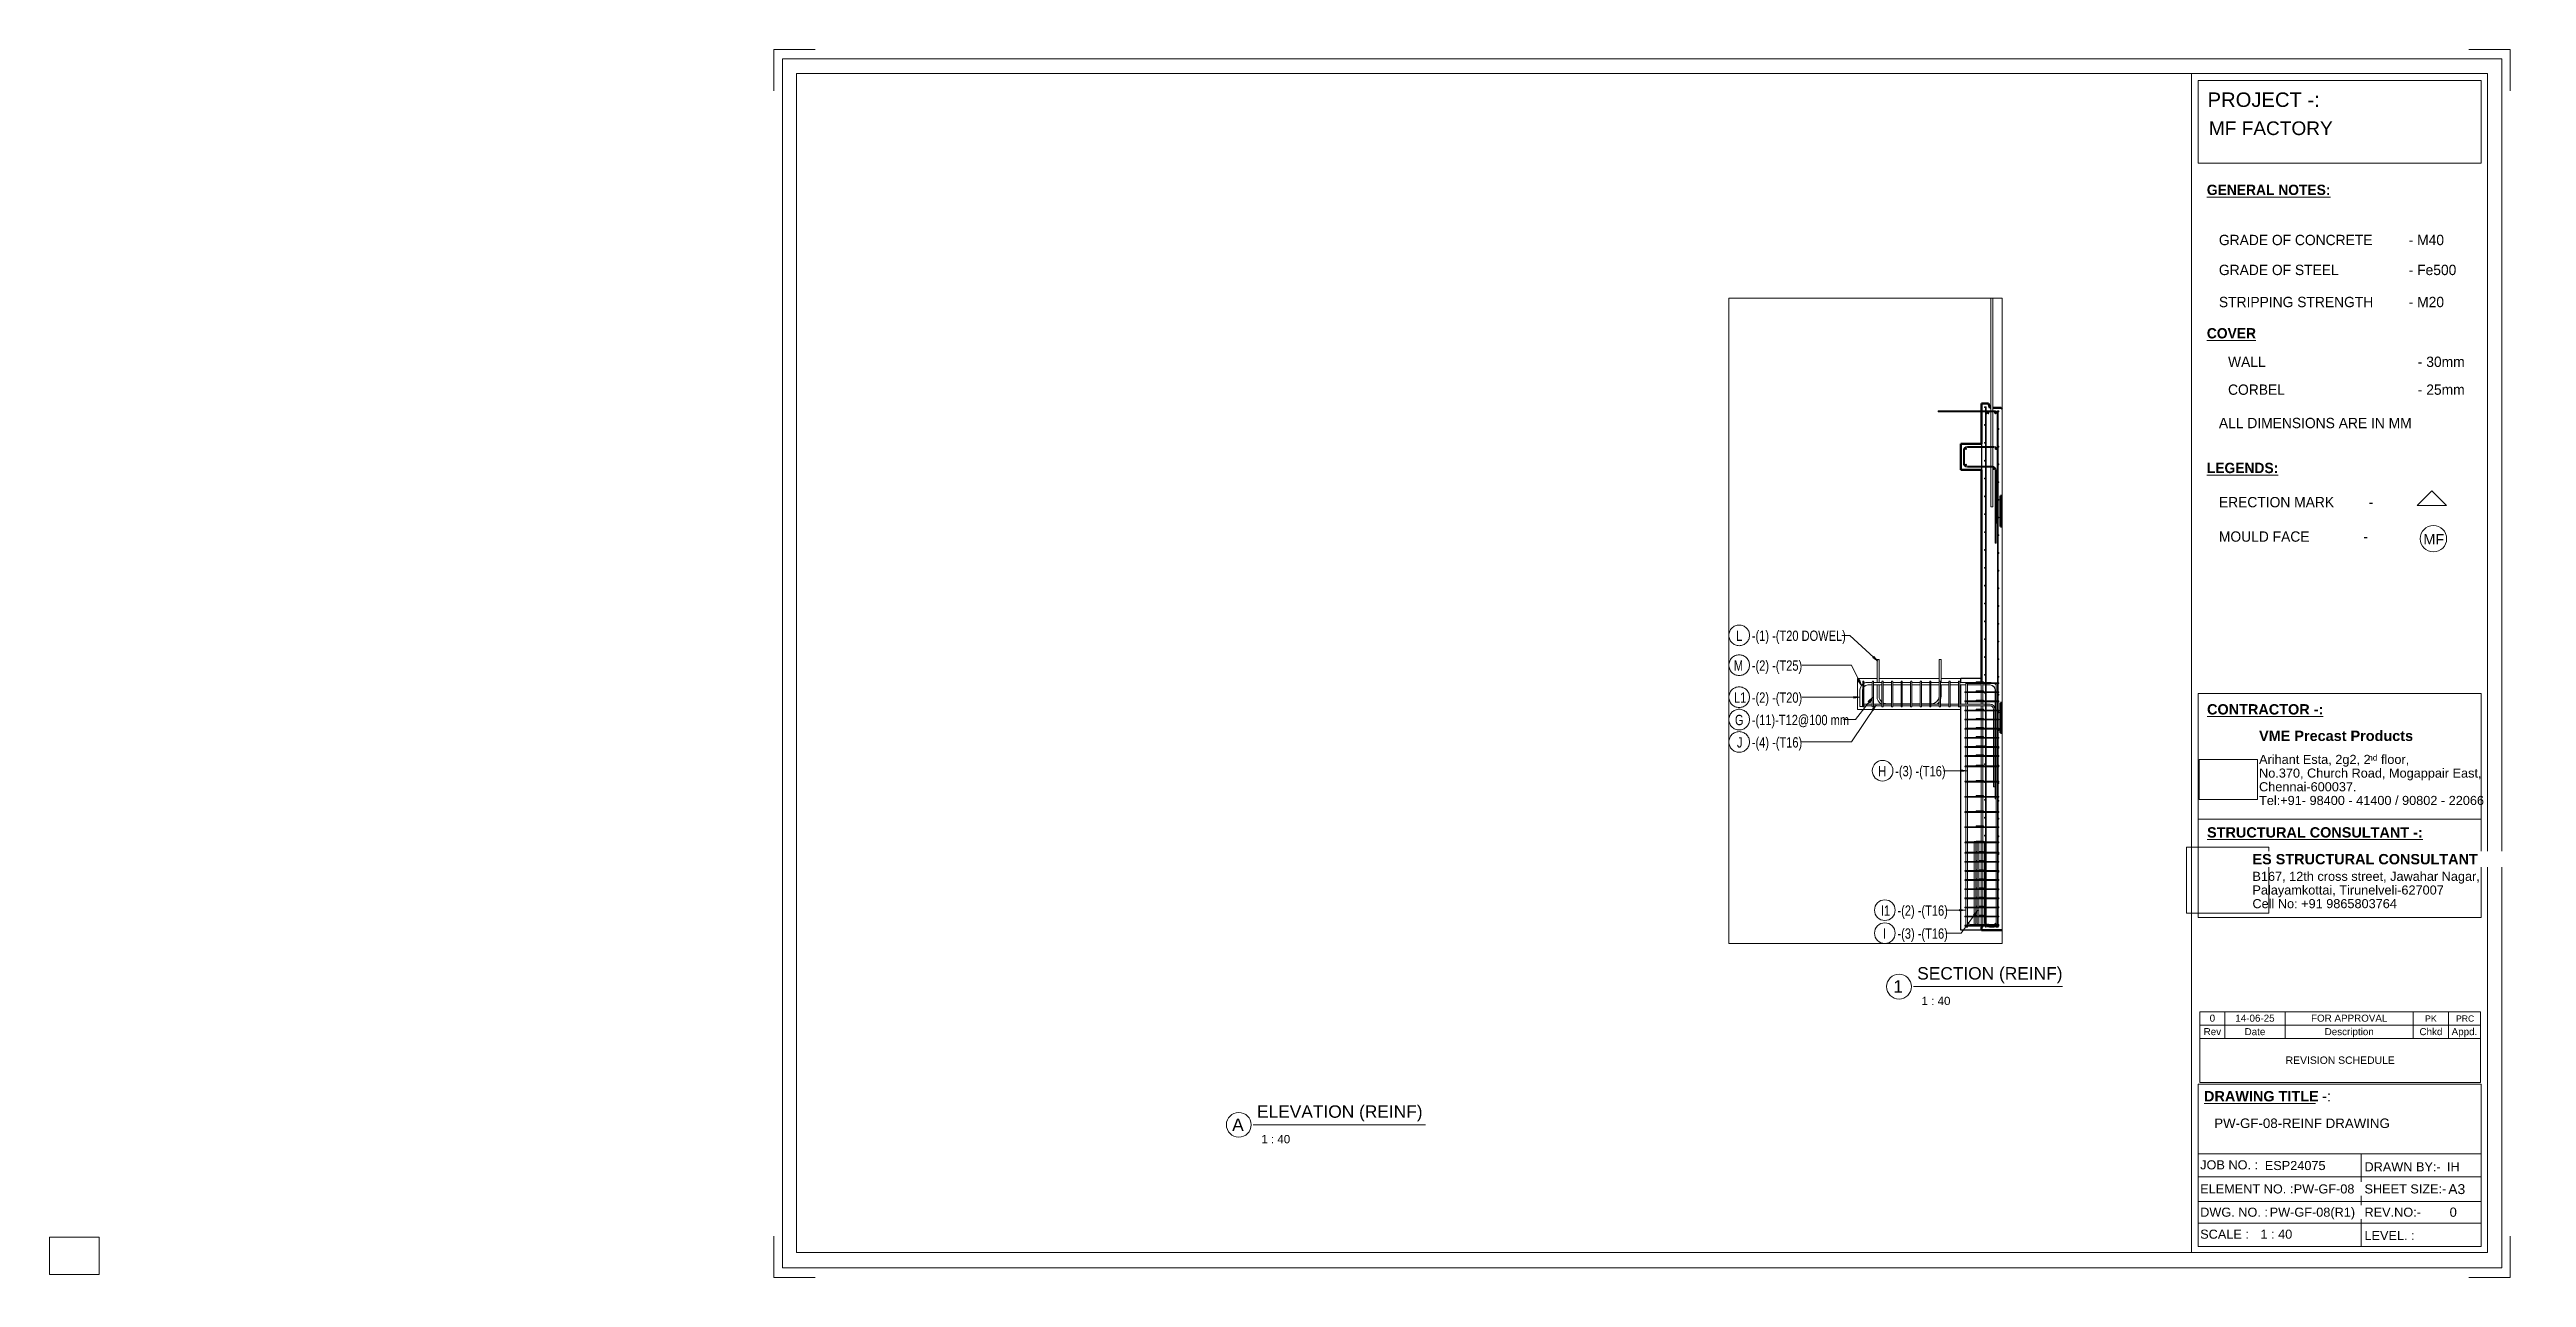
# Paper-space layout 'Layout1' of a CAD drawing. Header units: millimetres. Extents: x 0 to 599, y -1 to 296.
# The model-space entities are those that its viewports show. They can reach past a viewport. Long polylines and large blocks are cut down to what shows.
import ezdxf

# ---------------------------------------------------------------- set-up
doc = ezdxf.new("R2010")
doc.units = ezdxf.units.MM
for name, color, linetype, lineweight in [('A-DETL-THIN', 151, 'Continuous', 18), ('A-WALL', 113, 'Continuous', 25), ('G-ANNO-SCHD', 231, 'Continuous', 9), ('G-ANNO-TEXT', 231, 'Continuous', 9), ('G-ANNO-TTLB', 6, 'Continuous', 9), ('G-ANNO-TTLB-MEDM', 33, 'Continuous', 9), ('G-ANNO-TTLB-THIN', 151, 'Continuous', 9), ('S-BEAM', 12, 'Continuous', 18), ('S-RBAR', 171, 'Continuous', 18), ('S-RBAR-IDEN', 171, 'Continuous', 9)]:
    doc.layers.add(name, color=color, linetype=linetype, lineweight=lineweight)
doc.layers.add('G-ANNO-NPLT', color=191, linetype='Continuous')
doc.styles.add('Arial_10', font='arial.ttf', dxfattribs={"height": 1.8})
doc.styles.add('Arial_11', font='arial.ttf', dxfattribs={"height": 1.7})
doc.styles.add('Arial_12', font='arial.ttf', dxfattribs={"height": 1.5})
doc.styles.add('Arial_13', font='arial.ttf', dxfattribs={"height": 2})
doc.styles.add('Arial_14', font='arial.ttf', dxfattribs={"height": 3})
doc.styles.add('Arial_2', font='arial.ttf', dxfattribs={"height": 3.5})
doc.styles.add('Arial_3', font='arial.ttf', dxfattribs={"height": 2.2})
doc.styles.add('Arial_4', font='arial.ttf', dxfattribs={"height": 2.4})
doc.styles.add('Arial_5', font='arial.ttf', dxfattribs={"height": 2.5})
doc.styles.add('Arial_6', font='arial.ttf', dxfattribs={"height": 1.42976})
doc.styles.add('Arial_7', font='arial.ttf', dxfattribs={"height": 2.25})
doc.styles.add('Arial_8', font='arial.ttf', dxfattribs={"height": 3.3})
doc.styles.add('Arial_9', font='arial.ttf', dxfattribs={"height": 2.3})
doc.styles.add('Arial_B', font='arialbd.ttf', dxfattribs={"height": 2.5})
doc.styles.add('Nirmala UI Semilight', font='NirmalaS.ttf', dxfattribs={"width": 0.8, "height": 100})
doc.styles.add('Nirmala UI Semilight_2', font='NirmalaS.ttf', dxfattribs={"height": 2.5})
doc.styles.add('Nirmala UI Semilight_B', font='', dxfattribs={"height": 2.5})
doc.styles.get('Nirmala UI Semilight_B').set_extended_font_data('Nirmala UI Semilight', bold=True)
picture_1 = doc.add_image_def('image1.jpg', size_in_pixel=(996, 686))
picture_2 = doc.add_image_def('image2.jpg', size_in_pixel=(1600, 1280))

psp = doc.layouts.get("Layout1")

msp = doc.modelspace()

# ---------------------------------------------------------------- texts
at = {"layer": 'S-RBAR-IDEN', "char_height": 100, "attachment_point": 1, "style": 'Nirmala UI Semilight'}
for s, insert, width in [('L', (20954.87, 1504.15), 64.135), ('-(1) -(T20 DOWEL)', (21106.65, 1504.15), 1054.3794), ('M', (20932.63, 1215.73), 118.0084), ('-(2) -(T25)', (21106.65, 1215.73), 584.9112), ('-(2) -(T20)', (21106.65, 905.65), 584.9112), ('L1', (20933.59, 905.65), 115.443), ('G', (20943.19, 689.05), 92.3544), ('-(11)-T12@100 mm', (21106.65, 689.05), 1072.3372), ('J', (20962.23, 472.52), 46.1772), ('-(4) -(T16)', (21106.65, 472.52), 566.9534), ('H', (22329.39, 194.28), 94.9198), ('-(3) -(T16)', (22493.97, 194.28), 564.388), ('-(2) -(T16)', (22515.92, -1154.81), 564.388), ('I1', (22355.66, -1154.81), 84.6582), ('-(3) -(T16)', (22515.92, -1377.32), 564.388), ('I', (22376.78, -1377.32), 33.3502)]:
    msp.add_mtext(s, dxfattribs=dict(at, insert=insert, width=width))

# ---------------------------------------------------------------- blocks, each defined once
blk = doc.blocks.new('ES-Landscape-A3 - ES-Landscape-A3-502445-PW-GF-08-REINF DRAWING')
at = {"layer": 'G-ANNO-TTLB'}
for p, q in [((175.24, 296.27), (185.24, 296.27)), ((175.24, 296.27), (175.24, 286.27)), ((595.24, 296.27), (585.24, 296.27)), ((595.24, 296.27), (595.24, 286.27)), ((519.77, 140.54), (588.2, 140.54)), ((519.77, 86.33), (519.77, 140.54)), ((588.2, 86.33), (588.2, 140.54)), ((519.77, 110.14), (588.2, 110.14)), ((519.77, 6.78), (519.77, 46.03)), ((588.2, 6.78), (588.2, 46.03)), ((559.23, 29.2), (559.23, 6.78)), ((175.24, -0.73), (175.24, 9.27)), ((595.24, -0.73), (595.24, 9.27)), ((175.24, -0.73), (185.24, -0.73)), ((595.24, -0.73), (585.24, -0.73))]:
    blk.add_line(p, q, dxfattribs=at)
at = {"layer": 'G-ANNO-TTLB-MEDM'}
for p, q in [((180.73, 290.44), (180.73, 5.31)), ((180.73, 290.44), (589.79, 290.44)), ((518.17, 290.44), (518.17, 5.31)), ((519.77, 268.77), (519.77, 288.77)), ((519.77, 288.77), (588.2, 288.77)), ((588.2, 288.77), (588.2, 268.77)), ((589.79, 290.44), (589.79, 5.31)), ((588.2, 268.77), (519.77, 268.77)), ((519.77, 86.33), (588.2, 86.33)), ((519.77, 6.78), (588.2, 6.78)), ((180.73, 5.31), (589.79, 5.31))]:
    blk.add_line(p, q, dxfattribs=at)
at = {"layer": 'G-ANNO-TTLB-THIN'}
for p, q in [((177.29, 294.03), (177.29, 1.56)), ((593.23, 294.03), (177.29, 294.03)), ((593.23, 1.56), (593.23, 294.03)), ((519.77, 46.03), (588.2, 46.03)), ((519.77, 29.2), (588.2, 29.2)), ((519.77, 23.64), (588.2, 23.64)), ((519.77, 17.68), (588.2, 17.68)), ((519.77, 12.43), (588.2, 12.43)), ((177.29, 1.56), (593.23, 1.56))]:
    blk.add_line(p, q, dxfattribs=at)
at = {"layer": 'G-ANNO-TTLB', "char_height": 2.2, "attachment_point": 1, "style": 'Arial_3'}
for s, insert, width in [('No.370, Church Road, Mogappair East,', (534.5, 122.37), 63.4135), ('Tel:+91- 98400 - 41400 / 90802 - 22066 ', (534.5, 115.75), 65.2574), ('Chennai-600037.', (534.5, 119.06), 27.6582), ('Cell No: +91 9865803764', (532.9, 90.79), 41.0464), ('Palayamkottai, Tirunelveli-627007', (532.9, 94.09), 54.4346), ('JOB NO. :', (520.26, 27.61), 16.5949), ('DRAWN BY:-', (560, 27.14), 21.7257), ('ELEMENT NO. :', (520.26, 21.79), 26.5359), ('SHEET SIZE:-', (560, 21.79), 23.2489), ('DWG. NO. :', (520.26, 16.16), 19.481), ('REV.NO:-', (560, 16.16), 16.0338), ('SCALE :', (520.26, 10.84), 13.8692), ('LEVEL. :', (560, 10.53), 14.3502)]:
    blk.add_mtext(s, dxfattribs=dict(at, insert=insert, width=width))
at = {"layer": 'G-ANNO-TTLB'}
image = blk.add_image(picture_1, insert=(520, 114.84), size_in_units=(14.11, 9.72), dxfattribs=at)
image.dxf.flags = 7
image = blk.add_image(picture_2, insert=(516.95, 87.39), size_in_units=(19.92, 15.93), dxfattribs=at)
image.dxf.flags = 7
at = {"layer": 'G-ANNO-TTLB', "attachment_point": 1, "bg_fill": 3, "box_fill_scale": 1.25, "bg_fill_color": 256, "bg_fill_true_color": 13158600, "bg_fill_transparency": 0}
for s, insert, char_height, width, style in [('PROJECT -:', (522.05, 285.89), 3.5, 33.3502, 'Arial_2'), ('\\LCONTRACTOR -:', (521.92, 137.94), 2.5, 33.9114, 'Arial_B'), ('\\LSTRUCTURAL CONSULTANT -:', (521.92, 108.18), 2.5, 62.8523, 'Arial_B'), ('\\LDRAWING TITLE', (521.19, 44.36), 2.5, 33.4304, 'Arial_B'), ('A3', (580.27, 21.84), 2.4, 4.9705, 'Arial_4')]:
    blk.add_mtext(s, dxfattribs=dict(at, insert=insert, char_height=char_height, width=width, style=style))
at = {"layer": 'G-ANNO-TTLB', "char_height": 2.5, "attachment_point": 1, "style": 'Arial_B', "bg_fill": 3, "box_fill_scale": 1.25, "bg_fill_color": 256, "bg_fill_true_color": 13158600, "bg_fill_transparency": 0}
for s, insert, width in [('VME Precast Products', (534.5, 131.53), 45.135), ('ES STRUCTURAL CONSULTANT', (532.9, 101.7), 65.6582), ('\\fArial|b1|i0|c0|p34|; ', (548.78, 44.36), 1.2025)]:
    blk.add_mtext(s, dxfattribs=dict(at, insert=insert, width=width))
at = {"layer": 'G-ANNO-TTLB', "attachment_point": 1}
for s, insert, char_height, width, style in [('Arihant Esta, 2g2, 2', (534.5, 125.68), 2.2, 31.9873, 'Arial_3'), ('nd', (560.89, 125.72), 1.43, 2.7257, 'Arial_6'), (' floor,', (563.14, 125.68), 2.2, 9.1392, 'Arial_3'), ('B167, 12th cross street, Jawahar Nagar,', (532.9, 97.4), 2.2, 65.1772, 'Arial_3')]:
    blk.add_mtext(s, dxfattribs=dict(at, insert=insert, char_height=char_height, width=width, style=style))
at = {"layer": 'G-ANNO-TTLB', "insert": (549.77, 44.36), "char_height": 2.5, "width": 2.6456, "attachment_point": 1, "style": 'Arial_5', "bg_fill": 3, "box_fill_scale": 1.25, "bg_fill_color": 256, "bg_fill_true_color": 13158600, "bg_fill_transparency": 0}
blk.add_mtext('-:', dxfattribs=at)
blk = doc.blocks.new('Viewport - M_View Title-1040-PW-GF-08-REINF DRAWING')
at = {"layer": 'G-ANNO-TTLB'}
for start, end in [(360, 180), (180, 0)]:
    blk.add_arc((-3.5, 0), 3, start, end, dxfattribs=at)
blk = doc.blocks.new('M_Rebar Tag_rfa MARK - ARROW-794226-Elevation Right 1')
at = {"layer": 'S-RBAR-IDEN'}
blk.add_circle((10570.08, 1169.65), 100, dxfattribs=at)
blk = doc.blocks.new('M_Rebar Tag_rfa Dimension - ARROW-793927-Elevation Right 1')
at = {"layer": 'S-RBAR-IDEN'}
blk.add_circle((10570.08, 642.97), 100, dxfattribs=at)

# ---------------------------------------------------------------- hatches: boundary and pattern name
at = {"layer": 'S-RBAR'}
for points in [[(23362.15, 3662), (23366.15, 3666), (23362.15, 3670), (23358.15, 3666)], [(23494.15, 3622), (23498.15, 3626), (23494.15, 3630), (23490.15, 3626)], [(23394.75, 3601.89), (23400.27, 3609.5), (23394.75, 3617.11), (23385.8, 3614.2), (23385.8, 3604.8)], [(23466.58, 3601.89), (23472.1, 3609.5), (23466.58, 3617.11), (23457.63, 3614.2), (23457.63, 3604.8)], [(23362.15, 3489.28), (23366.15, 3493.28), (23362.15, 3497.28), (23358.15, 3493.28)], [(23494.15, 3450.66), (23498.15, 3454.66), (23494.15, 3458.66), (23490.15, 3454.66)], [(23362.15, 3316.55), (23366.15, 3320.55), (23362.15, 3324.55), (23358.15, 3320.55)], [(23494.15, 3279.31), (23498.15, 3283.31), (23494.15, 3287.31), (23490.15, 3283.31)], [(23177.55, 3257.67), (23183.55, 3263.67), (23177.55, 3269.67), (23171.55, 3263.67)], [(23468.15, 3257.67), (23474.15, 3263.67), (23468.15, 3269.67), (23462.15, 3263.67)], [(23362.15, 3143.83), (23366.15, 3147.83), (23362.15, 3151.83), (23358.15, 3147.83)], [(23494.15, 3107.97), (23498.15, 3111.97), (23494.15, 3115.97), (23490.15, 3111.97)], [(23177.55, 3101.07), (23183.55, 3107.07), (23177.55, 3113.07), (23171.55, 3107.07)], [(23449.87, 3062.8), (23455.87, 3068.8), (23449.87, 3074.8), (23443.87, 3068.8)], [(23362.15, 2971.1), (23366.15, 2975.1), (23362.15, 2979.1), (23358.15, 2975.1)], [(23494.15, 2936.62), (23498.15, 2940.62), (23494.15, 2944.62), (23490.15, 2940.62)], [(23362.15, 2798.38), (23366.15, 2802.38), (23362.15, 2806.38), (23358.15, 2802.38)], [(23494.15, 2765.28), (23498.15, 2769.28), (23494.15, 2773.28), (23490.45, 2768.98)], [(23362.15, 2625.66), (23366.15, 2629.66), (23362.15, 2633.66), (23358.15, 2629.66)], [(23494.15, 2593.93), (23498.15, 2597.93), (23494.15, 2601.93), (23490.15, 2597.93)], [(23362.15, 2452.93), (23366.15, 2456.93), (23362.15, 2460.93), (23358.15, 2456.93)], [(23494.15, 2422.59), (23498.15, 2426.59), (23494.15, 2430.59), (23490.15, 2426.59)], [(23362.15, 2280.21), (23366.15, 2284.21), (23362.15, 2288.21), (23358.15, 2284.21)], [(23494.15, 2251.24), (23498.15, 2255.24), (23494.15, 2259.24), (23490.15, 2255.24)], [(23362.15, 2107.48), (23366.15, 2111.48), (23362.15, 2115.48), (23358.15, 2111.48)], [(23494.15, 2079.9), (23498.15, 2083.9), (23494.15, 2087.9), (23490.15, 2083.9)], [(23362.15, 1934.76), (23366.15, 1938.76), (23362.15, 1942.76), (23358.15, 1938.76)], [(23494.15, 1908.55), (23498.15, 1912.55), (23494.15, 1916.55), (23490.15, 1912.55)], [(23362.15, 1762.03), (23366.15, 1766.03), (23362.15, 1770.03), (23358.15, 1766.03)], [(23494.15, 1737.21), (23498.15, 1741.21), (23494.15, 1745.21), (23490.15, 1741.21)], [(23362.15, 1589.31), (23366.15, 1593.31), (23362.15, 1597.31), (23358.15, 1593.31)], [(23494.15, 1565.86), (23498.15, 1569.86), (23494.15, 1573.86), (23490.15, 1569.86)], [(23362.15, 1416.59), (23366.15, 1420.59), (23362.15, 1424.59), (23358.15, 1420.59)], [(23494.15, 1394.52), (23498.15, 1398.52), (23494.15, 1402.52), (23490.15, 1398.52)], [(23362.15, 1243.86), (23366.15, 1247.86), (23362.15, 1251.86), (23358.15, 1247.86)], [(23494.15, 1223.17), (23498.15, 1227.17), (23494.15, 1231.17), (23490.15, 1227.17)], [(23362.15, 1071.14), (23366.15, 1075.14), (23362.15, 1079.14), (23358.15, 1075.14)], [(23494.15, 1051.83), (23498.15, 1055.83), (23494.15, 1059.83), (23490.15, 1055.83)], [(23362.15, 898.41), (23366.15, 902.41), (23362.15, 906.41), (23358.15, 902.41)], [(23494.15, 880.48), (23498.15, 884.48), (23494.15, 888.48), (23490.15, 884.48)], [(23362.15, 725.69), (23366.15, 729.69), (23362.15, 733.69), (23358.15, 729.69)], [(23494.15, 709.14), (23498.15, 713.14), (23494.15, 717.14), (23490.15, 713.14)], [(23362.15, 552.97), (23366.15, 556.97), (23362.15, 560.97), (23358.15, 556.97)], [(23494.15, 537.79), (23498.15, 541.79), (23494.15, 545.79), (23490.15, 541.79)], [(23362.15, 380.24), (23366.15, 384.24), (23362.15, 388.24), (23358.15, 384.24)], [(23494.15, 366.45), (23498.15, 370.45), (23494.15, 374.45), (23490.15, 370.45)], [(23362.15, 207.52), (23366.15, 211.52), (23362.15, 215.52), (23358.15, 211.52), (23361.63, 208.04)], [(23494.15, 195.1), (23498.15, 199.1), (23494.15, 203.1), (23490.15, 199.1)], [(23362.15, 34.79), (23366.15, 38.79), (23362.15, 42.79), (23358.15, 38.79), (23359.64, 37.31)], [(23494.15, 23.76), (23498.15, 27.76), (23494.15, 31.76), (23490.15, 27.76)], [(23362.15, -137.93), (23366.15, -133.93), (23362.15, -129.93), (23358.15, -133.93)], [(23494.15, -147.59), (23498.15, -143.59), (23494.15, -139.59), (23490.15, -143.59)], [(23362.15, -310.66), (23366.15, -306.66), (23362.15, -302.66), (23358.15, -306.66)], [(23494.15, -318.93), (23498.15, -314.93), (23494.15, -310.93), (23490.15, -314.93)], [(23362.15, -483.38), (23366.15, -479.38), (23362.15, -475.38), (23358.15, -479.38)], [(23494.15, -490.28), (23498.15, -486.28), (23494.15, -482.28), (23490.15, -486.28)], [(23362.15, -656.1), (23366.15, -652.1), (23362.15, -648.1), (23358.15, -652.1)], [(23494.15, -661.62), (23498.15, -657.62), (23494.15, -653.62), (23490.15, -657.62)], [(23362.15, -828.83), (23366.15, -824.83), (23362.15, -820.83), (23358.15, -824.83)], [(23494.15, -832.97), (23498.15, -828.97), (23494.15, -824.97), (23490.15, -828.97)], [(23362.15, -1001.55), (23366.15, -997.55), (23362.15, -993.55), (23358.15, -997.55)], [(23494.15, -1004.31), (23498.15, -1000.31), (23494.15, -996.31), (23490.15, -1000.31)], [(23362.15, -1174.28), (23366.15, -1170.28), (23362.15, -1166.28), (23358.15, -1170.28)], [(23494.15, -1175.66), (23498.15, -1171.66), (23494.15, -1167.66), (23490.15, -1171.66)], [(23362.15, -1347), (23366.15, -1343), (23362.15, -1339), (23358.15, -1343)], [(23389.8, -1352.11), (23398.75, -1349.2), (23398.75, -1339.8), (23389.8, -1336.89), (23384.27, -1344.5)], [(23461.63, -1352.11), (23470.58, -1349.2), (23470.58, -1339.8), (23461.63, -1336.89), (23456.1, -1344.5)], [(23494.15, -1347), (23498.15, -1343), (23494.15, -1339), (23490.15, -1343)]]:
    msp.add_hatch(color=256, dxfattribs=at).paths.add_polyline_path(points)
h = msp.add_hatch(color=256, dxfattribs=at)
edge = h.paths.add_edge_path()
edge.add_arc((23362.15, 3666), 4, 0, 360)
h = msp.add_hatch(color=256, dxfattribs=at)
edge = h.paths.add_edge_path()
edge.add_arc((23494.15, 3626), 4, 0, 360)
h = msp.add_hatch(color=256, dxfattribs=at)
edge = h.paths.add_edge_path()
edge.add_arc((23392.27, 3609.5), 8, 0, 360)
h = msp.add_hatch(color=256, dxfattribs=at)
edge = h.paths.add_edge_path()
edge.add_arc((23464.1, 3609.5), 8, 0, 360)
h = msp.add_hatch(color=256, dxfattribs=at)
edge = h.paths.add_edge_path()
edge.add_arc((23362.15, 3493.28), 4, 0, 360)
h = msp.add_hatch(color=256, dxfattribs=at)
edge = h.paths.add_edge_path()
edge.add_arc((23494.15, 3454.66), 4, 0, 360)
h = msp.add_hatch(color=256, dxfattribs=at)
edge = h.paths.add_edge_path()
edge.add_arc((23362.15, 3320.55), 4, 0, 360)
h = msp.add_hatch(color=256, dxfattribs=at)
edge = h.paths.add_edge_path()
edge.add_arc((23494.15, 3283.31), 4, 0, 360)
h = msp.add_hatch(color=256, dxfattribs=at)
edge = h.paths.add_edge_path()
edge.add_arc((23177.55, 3263.67), 6, 0, 360)
h = msp.add_hatch(color=256, dxfattribs=at)
edge = h.paths.add_edge_path()
edge.add_arc((23468.15, 3263.67), 6, 0, 360)
h = msp.add_hatch(color=256, dxfattribs=at)
edge = h.paths.add_edge_path()
edge.add_arc((23362.15, 3147.83), 4, 0, 360)
h = msp.add_hatch(color=256, dxfattribs=at)
edge = h.paths.add_edge_path()
edge.add_arc((23494.15, 3111.97), 4, 0, 360)
h = msp.add_hatch(color=256, dxfattribs=at)
edge = h.paths.add_edge_path()
edge.add_arc((23177.55, 3107.07), 6, 0, 360)
h = msp.add_hatch(color=256, dxfattribs=at)
edge = h.paths.add_edge_path()
edge.add_arc((23449.87, 3068.8), 6, 0, 360)
h = msp.add_hatch(color=256, dxfattribs=at)
edge = h.paths.add_edge_path()
edge.add_arc((23362.15, 2975.1), 4, 0, 360)
h = msp.add_hatch(color=256, dxfattribs=at)
edge = h.paths.add_edge_path()
edge.add_arc((23494.15, 2940.62), 4, 0, 360)
h = msp.add_hatch(color=256, dxfattribs=at)
edge = h.paths.add_edge_path()
edge.add_arc((23362.15, 2802.38), 4, 0, 360)
h = msp.add_hatch(color=256, dxfattribs=at)
edge = h.paths.add_edge_path()
edge.add_arc((23494.15, 2769.28), 4, 0, 360)
h = msp.add_hatch(color=256, dxfattribs=at)
edge = h.paths.add_edge_path()
edge.add_arc((23362.15, 2629.66), 4, 0, 360)
h = msp.add_hatch(color=256, dxfattribs=at)
edge = h.paths.add_edge_path()
edge.add_arc((23494.15, 2597.93), 4, 0, 360)
h = msp.add_hatch(color=256, dxfattribs=at)
edge = h.paths.add_edge_path()
edge.add_arc((23362.15, 2456.93), 4, 0, 360)
h = msp.add_hatch(color=256, dxfattribs=at)
edge = h.paths.add_edge_path()
edge.add_arc((23494.15, 2426.59), 4, 0, 360)
h = msp.add_hatch(color=256, dxfattribs=at)
edge = h.paths.add_edge_path()
edge.add_arc((23362.15, 2284.21), 4, 0, 360)
h = msp.add_hatch(color=256, dxfattribs=at)
edge = h.paths.add_edge_path()
edge.add_arc((23494.15, 2255.24), 4, 0, 360)
h = msp.add_hatch(color=256, dxfattribs=at)
edge = h.paths.add_edge_path()
edge.add_arc((23362.15, 2111.48), 4, 0, 360)
h = msp.add_hatch(color=256, dxfattribs=at)
edge = h.paths.add_edge_path()
edge.add_arc((23494.15, 2083.9), 4, 0, 360)
h = msp.add_hatch(color=256, dxfattribs=at)
edge = h.paths.add_edge_path()
edge.add_arc((23362.15, 1938.76), 4, 0, 360)
h = msp.add_hatch(color=256, dxfattribs=at)
edge = h.paths.add_edge_path()
edge.add_arc((23494.15, 1912.55), 4, 0, 360)
h = msp.add_hatch(color=256, dxfattribs=at)
edge = h.paths.add_edge_path()
edge.add_arc((23362.15, 1766.03), 4, 0, 360)
h = msp.add_hatch(color=256, dxfattribs=at)
edge = h.paths.add_edge_path()
edge.add_arc((23494.15, 1741.21), 4, 0, 360)
h = msp.add_hatch(color=256, dxfattribs=at)
edge = h.paths.add_edge_path()
edge.add_arc((23362.15, 1593.31), 4, 0, 360)
h = msp.add_hatch(color=256, dxfattribs=at)
edge = h.paths.add_edge_path()
edge.add_arc((23494.15, 1569.86), 4, 0, 360)
h = msp.add_hatch(color=256, dxfattribs=at)
edge = h.paths.add_edge_path()
edge.add_arc((23362.15, 1420.59), 4, 0, 360)
h = msp.add_hatch(color=256, dxfattribs=at)
edge = h.paths.add_edge_path()
edge.add_arc((23494.15, 1398.52), 4, 0, 360)
h = msp.add_hatch(color=256, dxfattribs=at)
edge = h.paths.add_edge_path()
edge.add_arc((23362.15, 1247.86), 4, 0, 360)
h = msp.add_hatch(color=256, dxfattribs=at)
edge = h.paths.add_edge_path()
edge.add_arc((23494.15, 1227.17), 4, 0, 360)
h = msp.add_hatch(color=256, dxfattribs=at)
edge = h.paths.add_edge_path()
edge.add_arc((23362.15, 1075.14), 4, 0, 360)
h = msp.add_hatch(color=256, dxfattribs=at)
edge = h.paths.add_edge_path()
edge.add_arc((23494.15, 1055.83), 4, 0, 360)
h = msp.add_hatch(color=256, dxfattribs=at)
edge = h.paths.add_edge_path()
edge.add_arc((23362.15, 902.41), 4, 0, 360)
h = msp.add_hatch(color=256, dxfattribs=at)
edge = h.paths.add_edge_path()
edge.add_arc((23494.15, 884.48), 4, 0, 360)
h = msp.add_hatch(color=256, dxfattribs=at)
edge = h.paths.add_edge_path()
edge.add_arc((23362.15, 729.69), 4, 0, 360)
h = msp.add_hatch(color=256, dxfattribs=at)
edge = h.paths.add_edge_path()
edge.add_arc((23494.15, 713.14), 4, 0, 360)
h = msp.add_hatch(color=256, dxfattribs=at)
edge = h.paths.add_edge_path()
edge.add_arc((23362.15, 556.97), 4, 0, 360)
h = msp.add_hatch(color=256, dxfattribs=at)
edge = h.paths.add_edge_path()
edge.add_arc((23494.15, 541.79), 4, 0, 360)
h = msp.add_hatch(color=256, dxfattribs=at)
edge = h.paths.add_edge_path()
edge.add_arc((23362.15, 384.24), 4, 0, 360)
h = msp.add_hatch(color=256, dxfattribs=at)
edge = h.paths.add_edge_path()
edge.add_arc((23494.15, 370.45), 4, 0, 360)
h = msp.add_hatch(color=256, dxfattribs=at)
edge = h.paths.add_edge_path()
edge.add_arc((23362.15, 211.52), 4, 0, 360)
h = msp.add_hatch(color=256, dxfattribs=at)
edge = h.paths.add_edge_path()
edge.add_arc((23494.15, 199.1), 4, 0, 360)
h = msp.add_hatch(color=256, dxfattribs=at)
edge = h.paths.add_edge_path()
edge.add_arc((23362.15, 38.79), 4, 0, 360)
h = msp.add_hatch(color=256, dxfattribs=at)
edge = h.paths.add_edge_path()
edge.add_arc((23494.15, 27.76), 4, 0, 360)
h = msp.add_hatch(color=256, dxfattribs=at)
edge = h.paths.add_edge_path()
edge.add_arc((23362.15, -133.93), 4, 0, 360)
h = msp.add_hatch(color=256, dxfattribs=at)
edge = h.paths.add_edge_path()
edge.add_arc((23494.15, -143.59), 4, 0, 360)
h = msp.add_hatch(color=256, dxfattribs=at)
edge = h.paths.add_edge_path()
edge.add_arc((23362.15, -306.66), 4, 0, 360)
h = msp.add_hatch(color=256, dxfattribs=at)
edge = h.paths.add_edge_path()
edge.add_arc((23494.15, -314.93), 4, 0, 360)
h = msp.add_hatch(color=256, dxfattribs=at)
edge = h.paths.add_edge_path()
edge.add_arc((23362.15, -479.38), 4, 0, 360)
h = msp.add_hatch(color=256, dxfattribs=at)
edge = h.paths.add_edge_path()
edge.add_arc((23494.15, -486.28), 4, 0, 360)
h = msp.add_hatch(color=256, dxfattribs=at)
edge = h.paths.add_edge_path()
edge.add_arc((23362.15, -652.1), 4, 0, 360)
h = msp.add_hatch(color=256, dxfattribs=at)
edge = h.paths.add_edge_path()
edge.add_arc((23494.15, -657.62), 4, 0, 360)
h = msp.add_hatch(color=256, dxfattribs=at)
edge = h.paths.add_edge_path()
edge.add_arc((23362.15, -824.83), 4, 0, 360)
h = msp.add_hatch(color=256, dxfattribs=at)
edge = h.paths.add_edge_path()
edge.add_arc((23494.15, -828.97), 4, 0, 360)
h = msp.add_hatch(color=256, dxfattribs=at)
edge = h.paths.add_edge_path()
edge.add_arc((23362.15, -997.55), 4, 0, 360)
h = msp.add_hatch(color=256, dxfattribs=at)
edge = h.paths.add_edge_path()
edge.add_arc((23494.15, -1000.31), 4, 0, 360)
h = msp.add_hatch(color=256, dxfattribs=at)
edge = h.paths.add_edge_path()
edge.add_arc((23362.15, -1170.28), 4, 0, 360)
h = msp.add_hatch(color=256, dxfattribs=at)
edge = h.paths.add_edge_path()
edge.add_arc((23494.15, -1171.66), 4, 0, 360)
h = msp.add_hatch(color=256, dxfattribs=at)
edge = h.paths.add_edge_path()
edge.add_arc((23362.15, -1343), 4, 0, 360)
h = msp.add_hatch(color=256, dxfattribs=at)
edge = h.paths.add_edge_path()
edge.add_arc((23392.27, -1344.5), 8, 0, 360)
h = msp.add_hatch(color=256, dxfattribs=at)
edge = h.paths.add_edge_path()
edge.add_arc((23464.1, -1344.5), 8, 0, 360)
h = msp.add_hatch(color=256, dxfattribs=at)
edge = h.paths.add_edge_path()
edge.add_arc((23494.15, -1343), 4, 0, 360)
at = {"layer": 'S-RBAR-IDEN'}
for points in [[(22327.25, 1208.34), (22288.37, 1254.72), (22277.69, 1243.08)], [(22167.41, 972.04), (22147.98, 1029.35), (22133.8, 1022.37)], [(22155.09, 859.57), (22095.09, 867.47), (22095.09, 851.67)], [(22278.87, 859.57), (22233.63, 818.76), (22250.31, 805.75)], [(22308.47, 784.01), (22268.61, 738.47), (22281.75, 729.71)], [(23188.09, 148.2), (23128.09, 156.1), (23128.09, 140.3)], [(23174.68, -1200.89), (23114.68, -1192.99), (23114.68, -1208.79)], [(23293.18, -1200.89), (23251.65, -1244.91), (23264.46, -1254.16)]]:
    msp.add_hatch(color=256, dxfattribs=at).paths.add_polyline_path(points)

# ---------------------------------------------------------------- linework, layer by layer
at = {"layer": 'A-WALL', "lineweight": 50}
for p, q in [((23398.27, 3700), (23328.15, 3700)), ((23328.15, 3700), (23328.15, 3630)), ((23408.27, 3660), (23398.27, 3700)), ((23418.15, 3660), (23408.27, 3660)), ((23518.6, 3660), (23438.15, 3660)), ((23528.15, 3650.45), (23518.6, 3660)), ((23528.15, 2808.58), (23528.15, 3650.45)), ((23328.15, 3622), (23328.15, 3310)), ((23328.15, 3060), (23328.15, 1008)), ((23513.15, 2511.42), (23513.15, 2808.58)), ((23513.15, 2808.58), (23528.15, 2808.58)), ((23528.15, 2511.42), (23513.15, 2511.42)), ((23528.15, 804.52), (23528.15, 2511.42)), ((23513.15, 515.48), (23513.15, 804.52)), ((23513.15, 804.52), (23528.15, 804.52)), ((23528.15, 515.48), (23513.15, 515.48)), ((23528.15, -1395), (23528.15, 515.48)), ((23328.15, -1365), (23328.15, -1395)), ((23328.15, -1395), (23528.15, -1395))]:
    msp.add_line(p, q, dxfattribs=at)
at = {"layer": 'A-WALL'}
for p, q in [((23328.15, 3310), (23328.15, 3285)), ((23328.15, 3275), (23328.15, 3095)), ((23328.15, 3085), (23328.15, 3060)), ((23528.15, 2808.58), (23528.15, 2511.42)), ((23128.15, 1003), (23128.15, 1040)), ((23328.15, 1040), (23128.15, 1040)), ((23128.15, 793), (23128.15, 978)), ((23528.15, 804.52), (23528.15, 515.48)), ((23128.15, -1395), (23128.15, 777)), ((23328.15, -1395), (23128.15, -1395))]:
    msp.add_line(p, q, dxfattribs=at)
at = {"layer": 'S-BEAM', "lineweight": 50}
for p, q in [((23328.15, 3310), (23128.15, 3310)), ((23128.15, 3310), (23128.15, 3060)), ((23128.15, 3060), (23328.15, 3060))]:
    msp.add_line(p, q, dxfattribs=at)
at = {"layer": 'S-BEAM'}
for p, q in [((23328.15, 3285), (23328.15, 3310)), ((23328.15, 3095), (23328.15, 3275)), ((23328.15, 3060), (23328.15, 3085)), ((22128.15, 1040), (22128.15, 740)), ((22318.15, 1040), (22128.15, 1040)), ((22918.15, 1040), (22338.15, 1040)), ((23128.15, 1040), (22938.15, 1040)), ((22128.15, 740), (23128.15, 740))]:
    msp.add_line(p, q, dxfattribs=at)
at = {"layer": 'S-RBAR'}
for p, q in [((23438.15, 4720), (23418.15, 4720)), ((23418.15, 2700), (23418.15, 4720)), ((23438.15, 2700), (23438.15, 4720)), ((23362.15, 3670), (23358.15, 3666)), ((23366.15, 3666), (23362.15, 3670)), ((23374.15, 3670), (23366.15, 3670)), ((23366.15, -1365), (23366.15, 3670)), ((23374.15, -1365), (23374.15, 3670)), ((23358.15, 3666), (23362.15, 3662)), ((23362.15, 3662), (23366.15, 3666)), ((23464.15, 3630), (22908.15, 3630)), ((22908.15, 3630), (22908.15, 3622)), ((23450.15, 3630), (23406.15, 3630)), ((23490.15, 3630), (23482.15, 3630)), ((23482.15, -1365), (23482.15, 3630)), ((23490.15, -1365), (23490.15, 3630)), ((23494.15, 3630), (23490.15, 3626)), ((23498.15, 3626), (23494.15, 3630)), ((23464.15, 3622), (22908.15, 3622)), ((23450.15, 3622), (23406.15, 3622)), ((23490.15, 3626), (23494.15, 3622)), ((23494.15, 3622), (23498.15, 3626)), ((23394.75, 3617.11), (23385.8, 3614.2)), ((23385.8, 3614.2), (23385.8, 3604.8)), ((23400.27, 3609.5), (23394.75, 3617.11)), ((23466.58, 3617.11), (23457.63, 3614.2)), ((23457.63, 3614.2), (23457.63, 3604.8)), ((23472.1, 3609.5), (23466.58, 3617.11)), ((23385.8, 3604.8), (23394.75, 3601.89)), ((23394.75, 3601.89), (23400.27, 3609.5)), ((23457.63, 3604.8), (23466.58, 3601.89)), ((23466.58, 3601.89), (23472.1, 3609.5)), ((23480.15, 2980.31), (23480.15, 3606)), ((23488.15, 2980.31), (23488.15, 3606)), ((23366.15, 3590), (23366.15, 3230)), ((23374.15, 3590), (23374.15, 3230)), ((23482.15, 3230), (23482.15, 3590)), ((23490.15, 3230), (23490.15, 3590)), ((23362.15, 3497.28), (23358.15, 3493.28)), ((23358.15, 3493.28), (23362.15, 3489.28)), ((23366.15, 3493.28), (23362.15, 3497.28)), ((23362.15, 3489.28), (23366.15, 3493.28)), ((23494.15, 3458.66), (23490.15, 3454.66)), ((23490.15, 3454.66), (23494.15, 3450.66)), ((23498.15, 3454.66), (23494.15, 3458.66)), ((23494.15, 3450.66), (23498.15, 3454.66)), ((23362.15, 3324.55), (23358.15, 3320.55)), ((23366.15, 3320.55), (23362.15, 3324.55)), ((23358.15, 3320.55), (23362.15, 3316.55)), ((23362.15, 3316.55), (23366.15, 3320.55)), ((23193.15, 3285), (23449.56, 3285)), ((23494.15, 3287.31), (23490.15, 3283.31)), ((23498.15, 3283.31), (23494.15, 3287.31)), ((23490.15, 3283.31), (23494.15, 3279.31)), ((23494.15, 3279.31), (23498.15, 3283.31)), ((23177.55, 3269.67), (23171.55, 3263.67)), ((23183.55, 3263.67), (23177.55, 3269.67)), ((23193.15, 3275), (23449.56, 3275)), ((23468.15, 3269.67), (23462.15, 3263.67)), ((23474.15, 3263.67), (23468.15, 3269.67)), ((23171.55, 3263.67), (23177.55, 3257.67)), ((23177.55, 3257.67), (23183.55, 3263.67)), ((23462.15, 3263.67), (23468.15, 3257.67)), ((23468.15, 3257.67), (23474.15, 3263.67)), ((23153.15, 3125), (23153.15, 3245)), ((23163.15, 3125), (23163.15, 3245)), ((23479.56, 3245), (23479.56, 2538.77)), ((23489.56, 3245), (23489.56, 2538.77)), ((23366.15, 3230), (23374.15, 3230)), ((23490.15, 3230), (23482.15, 3230)), ((23362.15, 3151.83), (23358.15, 3147.83)), ((23358.15, 3147.83), (23362.15, 3143.83)), ((23366.15, 3147.83), (23362.15, 3151.83)), ((23362.15, 3143.83), (23366.15, 3147.83)), ((23494.15, 3115.97), (23490.15, 3111.97)), ((23498.15, 3111.97), (23494.15, 3115.97)), ((23177.55, 3113.07), (23171.55, 3107.07)), ((23183.55, 3107.07), (23177.55, 3113.07)), ((23490.15, 3111.97), (23494.15, 3107.97)), ((23494.15, 3107.97), (23498.15, 3111.97)), ((23171.55, 3107.07), (23177.55, 3101.07)), ((23177.55, 3101.07), (23183.55, 3107.07)), ((23430.57, 3095), (23193.15, 3095)), ((23430.57, 3085), (23193.15, 3085)), ((23449.87, 3074.8), (23443.87, 3068.8)), ((23443.87, 3068.8), (23449.87, 3062.8)), ((23455.87, 3068.8), (23449.87, 3074.8)), ((23449.87, 3062.8), (23455.87, 3068.8)), ((23460.57, 2350.77), (23460.57, 3055)), ((23470.57, 2350.77), (23470.57, 3055)), ((23488.15, 2980.31), (23480.15, 2980.31)), ((23362.15, 2979.1), (23358.15, 2975.1)), ((23358.15, 2975.1), (23362.15, 2971.1)), ((23366.15, 2975.1), (23362.15, 2979.1)), ((23362.15, 2971.1), (23366.15, 2975.1)), ((23494.15, 2944.62), (23490.15, 2940.62)), ((23490.15, 2940.62), (23494.15, 2936.62)), ((23498.15, 2940.62), (23494.15, 2944.62)), ((23494.15, 2936.62), (23498.15, 2940.62)), ((23362.15, 2806.38), (23358.15, 2802.38)), ((23366.15, 2802.38), (23362.15, 2806.38)), ((23358.15, 2802.38), (23362.15, 2798.38)), ((23362.15, 2798.38), (23366.15, 2802.38)), ((23494.15, 2773.28), (23490.45, 2768.98)), ((23498.15, 2769.28), (23494.15, 2773.28)), ((23490.45, 2768.98), (23494.15, 2765.28)), ((23494.15, 2765.28), (23498.15, 2769.28)), ((23438.15, 2700), (23418.15, 2700)), ((23362.15, 2633.66), (23358.15, 2629.66)), ((23358.15, 2629.66), (23362.15, 2625.66)), ((23366.15, 2629.66), (23362.15, 2633.66)), ((23362.15, 2625.66), (23366.15, 2629.66)), ((23494.15, 2601.93), (23490.15, 2597.93)), ((23490.15, 2597.93), (23494.15, 2593.93)), ((23498.15, 2597.93), (23494.15, 2601.93)), ((23494.15, 2593.93), (23498.15, 2597.93)), ((23479.56, 2538.77), (23489.56, 2538.77)), ((23362.15, 2460.93), (23358.15, 2456.93)), ((23366.15, 2456.93), (23362.15, 2460.93)), ((23358.15, 2456.93), (23362.15, 2452.93)), ((23362.15, 2452.93), (23366.15, 2456.93)), ((23494.15, 2430.59), (23490.15, 2426.59)), ((23498.15, 2426.59), (23494.15, 2430.59)), ((23490.15, 2426.59), (23494.15, 2422.59)), ((23494.15, 2422.59), (23498.15, 2426.59)), ((23470.57, 2350.77), (23460.57, 2350.77)), ((23362.15, 2288.21), (23358.15, 2284.21)), ((23366.15, 2284.21), (23362.15, 2288.21)), ((23358.15, 2284.21), (23362.15, 2280.21)), ((23362.15, 2280.21), (23366.15, 2284.21)), ((23494.15, 2259.24), (23490.15, 2255.24)), ((23490.15, 2255.24), (23494.15, 2251.24)), ((23498.15, 2255.24), (23494.15, 2259.24)), ((23494.15, 2251.24), (23498.15, 2255.24)), ((23362.15, 2115.48), (23358.15, 2111.48)), ((23358.15, 2111.48), (23362.15, 2107.48)), ((23366.15, 2111.48), (23362.15, 2115.48)), ((23362.15, 2107.48), (23366.15, 2111.48)), ((23494.15, 2087.9), (23490.15, 2083.9)), ((23498.15, 2083.9), (23494.15, 2087.9)), ((23490.15, 2083.9), (23494.15, 2079.9)), ((23494.15, 2079.9), (23498.15, 2083.9)), ((23362.15, 1942.76), (23358.15, 1938.76)), ((23366.15, 1938.76), (23362.15, 1942.76)), ((23358.15, 1938.76), (23362.15, 1934.76)), ((23362.15, 1934.76), (23366.15, 1938.76)), ((23494.15, 1916.55), (23490.15, 1912.55)), ((23490.15, 1912.55), (23494.15, 1908.55)), ((23498.15, 1912.55), (23494.15, 1916.55)), ((23494.15, 1908.55), (23498.15, 1912.55)), ((23362.15, 1770.03), (23358.15, 1766.03)), ((23358.15, 1766.03), (23362.15, 1762.03)), ((23366.15, 1766.03), (23362.15, 1770.03)), ((23362.15, 1762.03), (23366.15, 1766.03)), ((23494.15, 1745.21), (23490.15, 1741.21)), ((23498.15, 1741.21), (23494.15, 1745.21)), ((23490.15, 1741.21), (23494.15, 1737.21)), ((23494.15, 1737.21), (23498.15, 1741.21)), ((23362.15, 1597.31), (23358.15, 1593.31)), ((23358.15, 1593.31), (23362.15, 1589.31)), ((23366.15, 1593.31), (23362.15, 1597.31)), ((23362.15, 1589.31), (23366.15, 1593.31)), ((23494.15, 1573.86), (23490.15, 1569.86)), ((23490.15, 1569.86), (23494.15, 1565.86)), ((23498.15, 1569.86), (23494.15, 1573.86)), ((23494.15, 1565.86), (23498.15, 1569.86)), ((23362.15, 1424.59), (23358.15, 1420.59)), ((23366.15, 1420.59), (23362.15, 1424.59)), ((23358.15, 1420.59), (23362.15, 1416.59)), ((23362.15, 1416.59), (23366.15, 1420.59)), ((23494.15, 1402.52), (23490.15, 1398.52)), ((23490.15, 1398.52), (23494.15, 1394.52)), ((23498.15, 1398.52), (23494.15, 1402.52)), ((23494.15, 1394.52), (23498.15, 1398.52)), ((23362.15, 1251.86), (23358.15, 1247.86)), ((23358.15, 1247.86), (23362.15, 1243.86)), ((23366.15, 1247.86), (23362.15, 1251.86)), ((23362.15, 1243.86), (23366.15, 1247.86)), ((23494.15, 1231.17), (23490.15, 1227.17)), ((23498.15, 1227.17), (23494.15, 1231.17)), ((22318.15, 1225), (22318.15, 1003)), ((22318.15, 1225), (22338.15, 1225)), ((22338.15, 1225), (22338.15, 1003)), ((22938.15, 1225), (22918.15, 1225)), ((22918.15, 1003), (22918.15, 1225)), ((22938.15, 1003), (22938.15, 1225)), ((23490.15, 1227.17), (23494.15, 1223.17)), ((23494.15, 1223.17), (23498.15, 1227.17)), ((23362.15, 1079.14), (23358.15, 1075.14)), ((23366.15, 1075.14), (23362.15, 1079.14)), ((23358.15, 1075.14), (23362.15, 1071.14)), ((23362.15, 1071.14), (23366.15, 1075.14)), ((23494.15, 1059.83), (23490.15, 1055.83)), ((23490.15, 1055.83), (23494.15, 1051.83)), ((23498.15, 1055.83), (23494.15, 1059.83)), ((23494.15, 1051.83), (23498.15, 1055.83)), ((22179.81, 1009), (22179.81, 979)), ((22191.81, 1009), (22191.81, 979)), ((22272.44, 1009), (22272.44, 979)), ((22284.44, 1009), (22284.44, 979)), ((22365.08, 1009), (22365.08, 979)), ((22377.08, 1009), (22377.08, 979)), ((22457.71, 1009), (22457.71, 979)), ((22469.71, 1009), (22469.71, 979)), ((22550.35, 1009), (22550.35, 979)), ((22562.35, 1009), (22562.35, 979)), ((22642.98, 1009), (22642.98, 979)), ((22654.98, 1009), (22654.98, 979)), ((22735.62, 1009), (22735.62, 979)), ((22747.62, 1009), (22747.62, 979)), ((22828.25, 1009), (22828.25, 979)), ((22840.25, 1009), (22840.25, 979)), ((22920.88, 1009), (22920.88, 979)), ((22932.88, 1009), (22932.88, 979)), ((23013.52, 1009), (23013.52, 979)), ((23025.52, 1009), (23025.52, 979)), ((23106.15, 1009), (23106.15, 979)), ((23118.15, 1009), (23118.15, 979)), ((23311.31, 1008), (23277.37, 1008)), ((23277.37, 1008), (23277.37, 1003)), ((23311.31, 1008), (23345.46, 1008)), ((22228.15, 1003), (22272.44, 1003)), ((22284.44, 1003), (22365.08, 1003)), ((22377.08, 1003), (22457.71, 1003)), ((22469.71, 1003), (22550.35, 1003)), ((22562.35, 1003), (22642.98, 1003)), ((22654.98, 1003), (22735.62, 1003)), ((22747.62, 1003), (22828.25, 1003)), ((22840.25, 1003), (22920.88, 1003)), ((22932.88, 1003), (23013.52, 1003)), ((23025.52, 1003), (23106.15, 1003)), ((23118.15, 1003), (23301.39, 1003)), ((23172.53, 1000), (23192.15, 1000)), ((23366.15, 1000), (23192.15, 1000)), ((23343.71, 1003), (23366.15, 1003)), ((23374.15, 1003), (23412.65, 1003)), ((23474.15, 1000), (23374.15, 1000)), ((23474.15, 1000), (23482.75, 1000)), ((23491.35, 1000), (23494.15, 1000)), ((23172.53, 992), (23192.15, 992)), ((23178.5, 911.75), (23178.5, 992)), ((23366.15, 992), (23192.15, 992)), ((23194.5, 911.75), (23194.5, 992)), ((23325.15, 919.75), (23325.15, 992)), ((23341.15, 919.75), (23341.15, 992)), ((23474.15, 992), (23374.15, 992)), ((23471.81, 911.75), (23471.81, 992)), ((23474.15, 992), (23482.75, 992)), ((23491.35, 992), (23494.15, 992)), ((22179.81, 801), (22179.81, 979)), ((22191.81, 801), (22191.81, 979)), ((22228.15, 978), (22272.44, 978)), ((22272.44, 801), (22272.44, 979)), ((22284.44, 801), (22284.44, 979)), ((22284.44, 978), (22365.08, 978)), ((22318.15, 978), (22318.15, 867)), ((22338.15, 978), (22338.15, 867)), ((22365.08, 801), (22365.08, 979)), ((22377.08, 801), (22377.08, 979)), ((22377.08, 978), (22457.71, 978)), ((22457.71, 801), (22457.71, 979)), ((22469.71, 801), (22469.71, 979)), ((22469.71, 978), (22550.35, 978)), ((22550.35, 801), (22550.35, 979)), ((22562.35, 801), (22562.35, 979)), ((22562.35, 978), (22642.98, 978)), ((22642.98, 801), (22642.98, 979)), ((22654.98, 801), (22654.98, 979)), ((22654.98, 978), (22735.62, 978)), ((22735.62, 801), (22735.62, 979)), ((22747.62, 801), (22747.62, 979)), ((22747.62, 978), (22828.25, 978)), ((22828.25, 801), (22828.25, 979)), ((22840.25, 801), (22840.25, 979)), ((22840.25, 978), (22920.88, 978)), ((22918.15, 867), (22918.15, 978)), ((22920.88, 801), (22920.88, 979)), ((22932.88, 801), (22932.88, 979)), ((22932.88, 978), (23013.52, 978)), ((22938.15, 867), (22938.15, 978)), ((23013.52, 801), (23013.52, 979)), ((23025.52, 801), (23025.52, 979)), ((23025.52, 978), (23106.15, 978)), ((23106.15, 801), (23106.15, 979)), ((23118.15, 801), (23118.15, 979)), ((23118.15, 978), (23178.5, 978)), ((23194.5, 978), (23325.15, 978)), ((23341.15, 978), (23366.15, 978)), ((23374.15, 978), (23412.65, 978)), ((22153.15, 771), (22153.15, 928)), ((22178.15, 771), (22178.15, 928)), ((23462.65, 928), (23462.65, 911.75)), ((23311.31, 919.75), (23277.37, 919.75)), ((23277.37, 919.75), (23277.37, 911.75)), ((23311.31, 919.75), (23345.46, 919.75)), ((23172.15, 911.75), (23192.15, 911.75)), ((23366.15, 911.75), (23192.15, 911.75)), ((23474.15, 911.75), (23374.15, 911.75)), ((23474.15, 911.75), (23482.75, 911.75)), ((23491.35, 911.75), (23494.15, 911.75)), ((23172.15, 903.75), (23192.15, 903.75)), ((23178.5, 823.5), (23178.5, 903.75)), ((23366.15, 903.75), (23192.15, 903.75)), ((23194.5, 823.5), (23194.5, 903.75)), ((23325.15, 831.5), (23325.15, 903.75)), ((23341.15, 831.5), (23341.15, 903.75)), ((23362.15, 906.41), (23358.15, 902.41)), ((23366.15, 902.41), (23362.15, 906.41)), ((23474.15, 903.75), (23374.15, 903.75)), ((23462.65, 903.75), (23462.65, 823.5)), ((23471.81, 823.5), (23471.81, 903.75)), ((23474.15, 903.75), (23482.75, 903.75)), ((23491.35, 903.75), (23494.15, 903.75)), ((23358.15, 902.41), (23362.15, 898.41)), ((23362.15, 898.41), (23366.15, 902.41)), ((23494.15, 888.48), (23490.15, 884.48)), ((23498.15, 884.48), (23494.15, 888.48)), ((23490.15, 884.48), (23494.15, 880.48)), ((23494.15, 880.48), (23498.15, 884.48)), ((23311.31, 831.5), (23277.37, 831.5)), ((23277.37, 831.5), (23277.37, 823.5)), ((23311.31, 831.5), (23345.46, 831.5)), ((23172.15, 823.5), (23192.15, 823.5)), ((23366.15, 823.5), (23192.15, 823.5)), ((23474.15, 823.5), (23374.15, 823.5)), ((23474.15, 823.5), (23482.75, 823.5)), ((23491.35, 823.5), (23494.15, 823.5)), ((23172.15, 815.5), (23192.15, 815.5)), ((23178.5, 793.4), (23178.5, 815.5)), ((23366.15, 815.5), (23192.15, 815.5)), ((23194.5, 793.4), (23194.5, 815.5)), ((23325.15, 793), (23325.15, 815.5)), ((23341.15, 793), (23341.15, 815.5)), ((23474.15, 815.5), (23374.15, 815.5)), ((23462.65, 815.5), (23462.65, 735.25)), ((23471.81, 735.25), (23471.81, 815.5)), ((23474.15, 815.5), (23482.75, 815.5)), ((23491.35, 815.5), (23494.15, 815.5)), ((22179.81, 801), (22179.81, 771)), ((22191.81, 801), (22191.81, 771)), ((22272.44, 801), (22272.44, 771)), ((22284.44, 801), (22284.44, 771)), ((22365.08, 801), (22365.08, 771)), ((22377.08, 801), (22377.08, 771)), ((22457.71, 801), (22457.71, 771)), ((22469.71, 801), (22469.71, 771)), ((22550.35, 801), (22550.35, 771)), ((22562.35, 801), (22562.35, 771)), ((22642.98, 801), (22642.98, 771)), ((22654.98, 801), (22654.98, 771)), ((22735.62, 801), (22735.62, 771)), ((22747.62, 801), (22747.62, 771)), ((22828.25, 801), (22828.25, 771)), ((22840.25, 801), (22840.25, 771)), ((22920.88, 801), (22920.88, 771)), ((22932.88, 801), (22932.88, 771)), ((23013.52, 801), (23013.52, 771)), ((23025.52, 801), (23025.52, 771)), ((23106.15, 801), (23106.15, 771)), ((23118.15, 801), (23118.15, 771)), ((22191.81, 793), (22272.44, 793)), ((22284.44, 793), (22365.08, 793)), ((22377.08, 793), (22457.71, 793)), ((22408.15, 797), (22457.71, 797)), ((22469.71, 797), (22550.35, 797)), ((22469.71, 793), (22550.35, 793)), ((22562.35, 797), (22642.98, 797)), ((22562.35, 793), (22642.98, 793)), ((22654.98, 797), (22735.62, 797)), ((22654.98, 793), (22735.62, 793)), ((22747.62, 797), (22828.25, 797)), ((22747.62, 793), (22828.25, 793)), ((22840.25, 797), (22848.15, 797)), ((22840.25, 793), (22920.88, 793)), ((22932.88, 793), (23013.52, 793)), ((23025.52, 793), (23106.15, 793)), ((23118.15, 793), (23366.15, 793)), ((23374.15, 793), (23411.48, 793)), ((22191.81, 777), (22272.44, 777)), ((22284.44, 777), (22365.08, 777)), ((22377.08, 777), (22457.71, 777)), ((22469.71, 777), (22550.35, 777)), ((22562.35, 777), (22642.98, 777)), ((22654.98, 777), (22735.62, 777)), ((22747.62, 777), (22828.25, 777)), ((22840.25, 777), (22920.88, 777)), ((22932.88, 777), (23013.52, 777)), ((23025.52, 777), (23106.15, 777)), ((23118.15, 777), (23366.15, 777)), ((23178.5, 735.25), (23178.5, 777)), ((23194.5, 735.25), (23194.5, 777)), ((23325.15, 743.25), (23325.15, 777)), ((23341.15, 743.25), (23341.15, 777)), ((23374.15, 777), (23411.48, 777)), ((22178.15, 771), (22153.15, 771)), ((23311.31, 743.25), (23277.37, 743.25)), ((23277.37, 743.25), (23277.37, 735.25)), ((23311.31, 743.25), (23345.46, 743.25)), ((23443.48, 745), (23443.48, 735.25)), ((23459.48, 745), (23459.48, 735.25)), ((23172.15, 735.25), (23192.15, 735.25)), ((23366.15, 735.25), (23192.15, 735.25)), ((23474.15, 735.25), (23374.15, 735.25)), ((23474.15, 735.25), (23482.75, 735.25)), ((23491.35, 735.25), (23494.15, 735.25)), ((23172.15, 727.25), (23192.15, 727.25)), ((23178.5, 647.06), (23178.5, 727.25)), ((23366.15, 727.25), (23192.15, 727.25)), ((23194.5, 647.06), (23194.5, 727.25)), ((23325.15, 655), (23325.15, 727.25)), ((23341.15, 655), (23341.15, 727.25)), ((23362.15, 733.69), (23358.15, 729.69)), ((23358.15, 729.69), (23362.15, 725.69)), ((23366.15, 729.69), (23362.15, 733.69)), ((23362.15, 725.69), (23366.15, 729.69)), ((23474.15, 727.25), (23374.15, 727.25)), ((23443.48, 727.25), (23443.48, 647)), ((23459.48, 727.25), (23459.48, 647)), ((23462.65, 727.25), (23462.65, 647)), ((23471.81, 647), (23471.81, 727.25)), ((23474.15, 727.25), (23482.75, 727.25)), ((23491.35, 727.25), (23494.15, 727.25)), ((23494.15, 717.14), (23490.15, 713.14)), ((23490.15, 713.14), (23494.15, 709.14)), ((23498.15, 713.14), (23494.15, 717.14)), ((23494.15, 709.14), (23498.15, 713.14)), ((23311.31, 655), (23277.37, 655)), ((23277.37, 655), (23277.37, 647)), ((23311.31, 655), (23345.46, 655)), ((23172.15, 647), (23192.15, 647)), ((23366.15, 647), (23192.15, 647)), ((23474.15, 647), (23374.15, 647)), ((23474.15, 647), (23482.75, 647)), ((23491.35, 647), (23494.15, 647)), ((23172.15, 639), (23192.15, 639)), ((23178.5, 558.75), (23178.5, 639)), ((23366.15, 639), (23192.15, 639)), ((23194.5, 558.75), (23194.5, 639)), ((23325.15, 566.75), (23325.15, 639)), ((23341.15, 566.75), (23341.15, 639)), ((23474.15, 639), (23374.15, 639)), ((23443.48, 639), (23443.48, 558.75)), ((23459.48, 639), (23459.48, 558.75)), ((23462.65, 639), (23462.65, 558.75)), ((23471.81, 558.75), (23471.81, 639)), ((23474.15, 639), (23482.75, 639)), ((23491.35, 639), (23494.15, 639)), ((23311.31, 566.75), (23277.37, 566.75)), ((23277.37, 566.75), (23277.37, 558.75)), ((23311.31, 566.75), (23345.46, 566.75)), ((23362.15, 560.97), (23358.15, 556.97)), ((23366.15, 556.97), (23362.15, 560.97)), ((23172.15, 558.75), (23192.15, 558.75)), ((23366.15, 558.75), (23192.15, 558.75)), ((23358.15, 556.97), (23362.15, 552.97)), ((23362.15, 552.97), (23366.15, 556.97)), ((23474.15, 558.75), (23374.15, 558.75)), ((23474.15, 558.75), (23482.75, 558.75)), ((23491.35, 558.75), (23494.15, 558.75)), ((23172.15, 550.75), (23192.15, 550.75)), ((23178.5, 470.5), (23178.5, 550.75)), ((23366.15, 550.75), (23192.15, 550.75)), ((23194.5, 470.5), (23194.5, 550.75)), ((23325.15, 478.5), (23325.15, 550.75)), ((23341.15, 478.5), (23341.15, 550.75)), ((23474.15, 550.75), (23374.15, 550.75)), ((23443.48, 550.75), (23443.48, 470.5)), ((23459.48, 550.75), (23459.48, 470.5)), ((23462.65, 550.75), (23462.65, 470.5)), ((23471.81, 470.5), (23471.81, 550.75)), ((23474.15, 550.75), (23482.75, 550.75)), ((23494.15, 545.79), (23490.15, 541.79)), ((23491.35, 550.75), (23494.15, 550.75)), ((23498.15, 541.79), (23494.15, 545.79)), ((23490.15, 541.79), (23494.15, 537.79)), ((23494.15, 537.79), (23498.15, 541.79)), ((23311.31, 478.5), (23277.37, 478.5)), ((23277.37, 478.5), (23277.37, 470.5)), ((23311.31, 478.5), (23345.46, 478.5)), ((23172.15, 470.5), (23192.15, 470.5)), ((23366.15, 470.5), (23192.15, 470.5)), ((23474.15, 470.5), (23374.15, 470.5)), ((23474.15, 470.5), (23482.75, 470.5)), ((23491.35, 470.5), (23494.15, 470.5)), ((23172.15, 462.5), (23192.15, 462.5)), ((23178.5, 382.25), (23178.5, 462.5)), ((23366.15, 462.5), (23192.15, 462.5)), ((23194.5, 382.25), (23194.5, 462.5)), ((23325.15, 390.25), (23325.15, 462.5)), ((23341.15, 390.25), (23341.15, 462.5)), ((23474.15, 462.5), (23374.15, 462.5)), ((23443.48, 462.5), (23443.48, 382.25)), ((23459.48, 462.5), (23459.48, 382.25)), ((23462.65, 462.5), (23462.65, 382.25)), ((23471.81, 382.25), (23471.81, 462.5)), ((23474.15, 462.5), (23482.75, 462.5)), ((23491.35, 462.5), (23494.15, 462.5)), ((23311.31, 390.25), (23277.37, 390.25)), ((23277.37, 390.25), (23277.37, 382.25)), ((23311.31, 390.25), (23345.46, 390.25)), ((23362.15, 388.24), (23358.15, 384.24)), ((23358.15, 384.24), (23362.15, 380.24)), ((23366.15, 384.24), (23362.15, 388.24)), ((23362.15, 380.24), (23366.15, 384.24)), ((23172.15, 382.25), (23192.15, 382.25)), ((23366.15, 382.25), (23192.15, 382.25)), ((23474.15, 382.25), (23374.15, 382.25)), ((23474.15, 382.25), (23482.75, 382.25)), ((23491.35, 382.25), (23494.15, 382.25)), ((23172.15, 374.25), (23192.15, 374.25)), ((23178.5, 294), (23178.5, 374.25)), ((23366.15, 374.25), (23192.15, 374.25)), ((23194.5, 294), (23194.5, 374.25)), ((23325.15, 302), (23325.15, 374.25)), ((23341.15, 302), (23341.15, 374.25)), ((23474.15, 374.25), (23374.15, 374.25)), ((23443.48, 374.25), (23443.48, 294)), ((23459.48, 374.25), (23459.48, 294)), ((23462.65, 374.25), (23462.65, 294)), ((23471.81, 294), (23471.81, 374.25)), ((23474.15, 374.25), (23482.75, 374.25)), ((23494.15, 374.45), (23490.15, 370.45)), ((23490.15, 370.45), (23494.15, 366.45)), ((23491.35, 374.25), (23494.15, 374.25)), ((23498.15, 370.45), (23494.15, 374.45)), ((23494.15, 366.45), (23498.15, 370.45)), ((23311.31, 302), (23277.37, 302)), ((23277.37, 302), (23277.37, 294)), ((23311.31, 302), (23345.46, 302)), ((23172.15, 294), (23192.15, 294)), ((23366.15, 294), (23192.15, 294)), ((23474.15, 294), (23374.15, 294)), ((23474.15, 294), (23482.75, 294)), ((23491.35, 294), (23494.15, 294)), ((23172.15, 286), (23192.15, 286)), ((23178.5, 194), (23178.5, 286)), ((23366.15, 286), (23192.15, 286)), ((23194.5, 194), (23194.5, 286)), ((23325.15, 202), (23325.15, 286)), ((23341.15, 202), (23341.15, 286)), ((23474.15, 286), (23374.15, 286)), ((23443.48, 286), (23443.48, 194)), ((23459.48, 286), (23459.48, 194)), ((23462.65, 286), (23462.65, 194)), ((23471.81, 194), (23471.81, 286)), ((23474.15, 286), (23482.75, 286)), ((23491.35, 286), (23494.15, 286)), ((23362.15, 215.52), (23358.15, 211.52)), ((23358.15, 211.52), (23361.63, 208.04)), ((23361.63, 208.04), (23362.15, 207.52)), ((23366.15, 211.52), (23362.15, 215.52)), ((23362.15, 207.52), (23366.15, 211.52)), ((23311.31, 202), (23277.37, 202)), ((23277.37, 202), (23277.37, 194)), ((23311.31, 202), (23345.46, 202)), ((23494.15, 203.1), (23490.15, 199.1)), ((23498.15, 199.1), (23494.15, 203.1)), ((23172.15, 194), (23192.15, 194)), ((23366.15, 194), (23192.15, 194)), ((23474.15, 194), (23374.15, 194)), ((23474.15, 194), (23482.75, 194)), ((23490.15, 199.1), (23494.15, 195.1)), ((23491.35, 194), (23494.15, 194)), ((23494.15, 195.1), (23498.15, 199.1)), ((23172.15, 186), (23192.15, 186)), ((23178.5, 47), (23178.5, 186)), ((23366.15, 186), (23192.15, 186)), ((23194.5, 47), (23194.5, 186)), ((23325.15, 55), (23325.15, 186)), ((23341.15, 55), (23341.15, 186)), ((23474.15, 186), (23374.15, 186)), ((23443.48, 186), (23443.48, 47)), ((23459.48, 186), (23459.48, 47)), ((23462.65, 186), (23462.65, 47)), ((23471.81, 47), (23471.81, 186)), ((23474.15, 186), (23482.75, 186)), ((23491.35, 186), (23494.15, 186)), ((23311.31, 55), (23277.37, 55)), ((23277.37, 55), (23277.37, 47)), ((23311.31, 55), (23345.46, 55)), ((23172.15, 47), (23192.15, 47)), ((23366.15, 47), (23192.15, 47)), ((23362.15, 42.79), (23358.15, 38.79)), ((23366.15, 38.79), (23362.15, 42.79)), ((23474.15, 47), (23374.15, 47)), ((23474.15, 47), (23482.75, 47)), ((23491.35, 47), (23494.15, 47)), ((23172.15, 39), (23192.15, 39)), ((23178.5, -100), (23178.5, 39)), ((23366.15, 39), (23192.15, 39)), ((23194.5, -100), (23194.5, 39)), ((23325.15, -92), (23325.15, 39)), ((23341.15, -92), (23341.15, 39)), ((23358.15, 38.79), (23359.64, 37.31)), ((23359.64, 37.31), (23362.15, 34.79)), ((23362.15, 34.79), (23366.15, 38.79)), ((23474.15, 39), (23374.15, 39)), ((23443.48, 39), (23443.48, -7)), ((23459.48, 39), (23459.48, -7)), ((23462.65, 39), (23462.65, -100)), ((23471.81, -100), (23471.81, 39)), ((23474.15, 39), (23482.75, 39)), ((23491.35, 39), (23494.15, 39)), ((23494.15, 31.76), (23490.15, 27.76)), ((23490.15, 27.76), (23494.15, 23.76)), ((23498.15, 27.76), (23494.15, 31.76)), ((23494.15, 23.76), (23498.15, 27.76)), ((23443.48, -7), (23459.48, -7)), ((23311.31, -92), (23277.37, -92)), ((23277.37, -92), (23277.37, -100)), ((23311.31, -92), (23345.46, -92)), ((23172.15, -100), (23192.15, -100)), ((23366.15, -100), (23192.15, -100)), ((23474.15, -100), (23374.15, -100)), ((23474.15, -100), (23482.75, -100)), ((23491.35, -100), (23494.15, -100)), ((23172.15, -108), (23192.15, -108)), ((23178.5, -247), (23178.5, -108)), ((23366.15, -108), (23192.15, -108)), ((23194.5, -247), (23194.5, -108)), ((23325.15, -239), (23325.15, -108)), ((23341.15, -239), (23341.15, -108)), ((23474.15, -108), (23374.15, -108)), ((23462.65, -108), (23462.65, -124.5)), ((23471.81, -247), (23471.81, -108)), ((23474.15, -108), (23482.75, -108)), ((23491.35, -108), (23494.15, -108)), ((23462.65, -124.5), (23471.81, -124.5)), ((23362.15, -129.93), (23358.15, -133.93)), ((23358.15, -133.93), (23362.15, -137.93)), ((23366.15, -133.93), (23362.15, -129.93)), ((23362.15, -137.93), (23366.15, -133.93)), ((23494.15, -139.59), (23490.15, -143.59)), ((23490.15, -143.59), (23494.15, -147.59)), ((23498.15, -143.59), (23494.15, -139.59)), ((23494.15, -147.59), (23498.15, -143.59)), ((23311.31, -239), (23277.37, -239)), ((23277.37, -239), (23277.37, -247)), ((23311.31, -239), (23345.46, -239)), ((23172.15, -247), (23192.15, -247)), ((23366.15, -247), (23192.15, -247)), ((23474.15, -247), (23374.15, -247)), ((23474.15, -247), (23482.75, -247)), ((23491.35, -247), (23494.15, -247)), ((23172.15, -255), (23192.15, -255)), ((23178.5, -394), (23178.5, -255.37)), ((23366.15, -255), (23192.15, -255)), ((23194.5, -394), (23194.5, -255.37)), ((23325.15, -386), (23325.15, -255.37)), ((23341.15, -386), (23341.15, -255.37)), ((23474.15, -255), (23374.15, -255)), ((23471.81, -394), (23471.81, -255.37)), ((23474.15, -255), (23482.75, -255)), ((23491.35, -255), (23494.15, -255)), ((23362.15, -302.66), (23358.15, -306.66)), ((23366.15, -306.66), (23362.15, -302.66)), ((23358.15, -306.66), (23362.15, -310.66)), ((23362.15, -310.66), (23366.15, -306.66)), ((23494.15, -310.93), (23490.15, -314.93)), ((23498.15, -314.93), (23494.15, -310.93)), ((23490.15, -314.93), (23494.15, -318.93)), ((23494.15, -318.93), (23498.15, -314.93)), ((23311.31, -386), (23277.37, -386)), ((23277.37, -386), (23277.37, -394)), ((23311.31, -386), (23345.46, -386)), ((23172.15, -394), (23192.15, -394)), ((23366.15, -394), (23192.15, -394)), ((23474.15, -394), (23374.15, -394)), ((23474.15, -394), (23482.75, -394)), ((23491.35, -394), (23494.15, -394)), ((23172.15, -402), (23192.15, -402)), ((23178.5, -541), (23178.5, -402)), ((23366.15, -402), (23192.15, -402)), ((23194.5, -541), (23194.5, -402)), ((23325.15, -533), (23325.15, -402)), ((23341.15, -533), (23341.15, -402)), ((23474.15, -402), (23374.15, -402)), ((23471.81, -541), (23471.81, -402)), ((23474.15, -402), (23482.75, -402)), ((23491.35, -402), (23494.15, -402)), ((23362.15, -475.38), (23358.15, -479.38)), ((23366.15, -479.38), (23362.15, -475.38)), ((23358.15, -479.38), (23362.15, -483.38)), ((23362.15, -483.38), (23366.15, -479.38)), ((23494.15, -482.28), (23490.15, -486.28)), ((23490.15, -486.28), (23494.15, -490.28)), ((23498.15, -486.28), (23494.15, -482.28)), ((23494.15, -490.28), (23498.15, -486.28)), ((23311.31, -533), (23277.37, -533)), ((23277.37, -533), (23277.37, -541)), ((23311.31, -533), (23345.46, -533)), ((23172.15, -541), (23192.15, -541)), ((23366.15, -541), (23192.15, -541)), ((23256.49, -535.99), (23256.49, -538.93)), ((23256.49, -535.99), (23272.49, -535.99)), ((23272.49, -538.93), (23256.49, -538.93)), ((23256.49, -541), (23256.49, -538.93)), ((23272.49, -535.99), (23272.49, -538.93)), ((23272.49, -541), (23272.49, -538.93)), ((23302.41, -538.93), (23286.41, -538.93)), ((23286.41, -541), (23286.41, -538.93)), ((23302.41, -541), (23302.41, -538.93)), ((23358.83, -535.99), (23358.83, -538.93)), ((23358.83, -535.99), (23366.15, -535.99)), ((23366.15, -538.93), (23358.83, -538.93)), ((23358.83, -541), (23358.83, -538.93)), ((23374.15, -535.99), (23374.83, -535.99)), ((23374.83, -538.93), (23374.15, -538.93)), ((23474.15, -541), (23374.15, -541)), ((23374.83, -535.99), (23374.83, -538.93)), ((23374.83, -541), (23374.83, -538.93)), ((23474.15, -541), (23482.75, -541)), ((23491.35, -541), (23494.15, -541)), ((23172.15, -549), (23192.15, -549)), ((23178.5, -641), (23178.5, -549)), ((23366.15, -549), (23192.15, -549)), ((23194.5, -641), (23194.5, -549)), ((23256.49, -641), (23256.49, -549)), ((23272.49, -641), (23272.49, -549)), ((23286.41, -641), (23286.41, -549)), ((23302.41, -641), (23302.41, -549)), ((23325.15, -633), (23325.15, -549)), ((23341.15, -633), (23341.15, -549)), ((23358.83, -641), (23358.83, -549)), ((23474.15, -549), (23374.15, -549)), ((23374.83, -641), (23374.83, -549)), ((23471.81, -641), (23471.81, -549)), ((23474.15, -549), (23482.75, -549)), ((23491.35, -549), (23494.15, -549)), ((23176.15, -554.94), (23176.15, -641)), ((23176.15, -554.94), (23178.5, -554.94)), ((23286.41, -633), (23277.37, -633)), ((23277.37, -633), (23277.37, -641)), ((23311.31, -633), (23302.41, -633)), ((23311.31, -633), (23345.46, -633)), ((23172.15, -641), (23192.15, -641)), ((23366.15, -641), (23192.15, -641)), ((23474.15, -641), (23374.15, -641)), ((23474.15, -641), (23482.75, -641)), ((23491.35, -641), (23494.15, -641)), ((23172.15, -649), (23192.15, -649)), ((23176.15, -649), (23176.15, -729.25)), ((23178.5, -729.25), (23178.5, -649)), ((23366.15, -649), (23192.15, -649)), ((23194.5, -729.25), (23194.5, -649)), ((23256.49, -729.25), (23256.49, -649)), ((23272.49, -729.25), (23272.49, -649)), ((23286.41, -729.25), (23286.41, -649)), ((23302.41, -729.25), (23302.41, -649)), ((23325.15, -721.25), (23325.15, -649)), ((23341.15, -721.25), (23341.15, -649)), ((23362.15, -648.1), (23358.15, -652.1)), ((23358.15, -652.1), (23362.15, -656.1)), ((23358.83, -729.25), (23358.83, -649)), ((23366.15, -652.1), (23362.15, -648.1)), ((23362.15, -656.1), (23366.15, -652.1)), ((23474.15, -649), (23374.15, -649)), ((23374.83, -729.25), (23374.83, -649)), ((23471.81, -729.25), (23471.81, -649)), ((23474.15, -649), (23482.75, -649)), ((23494.15, -653.62), (23490.15, -657.62)), ((23491.35, -649), (23494.15, -649)), ((23498.15, -657.62), (23494.15, -653.62)), ((23490.15, -657.62), (23494.15, -661.62)), ((23494.15, -661.62), (23498.15, -657.62)), ((23286.41, -721.25), (23277.37, -721.25)), ((23277.37, -721.25), (23277.37, -729.25)), ((23311.31, -721.25), (23302.41, -721.25)), ((23311.31, -721.25), (23345.46, -721.25)), ((23172.15, -729.25), (23192.15, -729.25)), ((23366.15, -729.25), (23192.15, -729.25)), ((23474.15, -729.25), (23374.15, -729.25)), ((23474.15, -729.25), (23482.75, -729.25)), ((23491.35, -729.25), (23494.15, -729.25)), ((23172.15, -737.25), (23192.15, -737.25)), ((23176.15, -737.25), (23176.15, -817.5)), ((23178.5, -817.5), (23178.5, -737.25)), ((23366.15, -737.25), (23192.15, -737.25)), ((23194.5, -817.5), (23194.5, -737.25)), ((23256.49, -817.5), (23256.49, -737.25)), ((23272.49, -817.5), (23272.49, -737.25)), ((23286.41, -817.5), (23286.41, -737.25)), ((23302.41, -817.5), (23302.41, -737.25)), ((23325.15, -809.5), (23325.15, -737.25)), ((23341.15, -809.5), (23341.15, -737.25)), ((23358.83, -817.5), (23358.83, -737.25)), ((23474.15, -737.25), (23374.15, -737.25)), ((23374.83, -817.5), (23374.83, -737.25)), ((23471.81, -817.5), (23471.81, -737.25)), ((23474.15, -737.25), (23482.75, -737.25)), ((23491.35, -737.25), (23494.15, -737.25)), ((23286.41, -809.5), (23277.37, -809.5)), ((23277.37, -809.5), (23277.37, -817.5)), ((23311.31, -809.5), (23302.41, -809.5)), ((23311.31, -809.5), (23345.46, -809.5)), ((23172.15, -817.5), (23192.15, -817.5)), ((23366.15, -817.5), (23192.15, -817.5)), ((23362.15, -820.83), (23358.15, -824.83)), ((23366.15, -824.83), (23362.15, -820.83)), ((23474.15, -817.5), (23374.15, -817.5)), ((23474.15, -817.5), (23482.75, -817.5)), ((23491.35, -817.5), (23494.15, -817.5)), ((23172.15, -825.5), (23192.15, -825.5)), ((23176.15, -825.5), (23176.15, -905.75)), ((23178.5, -905.75), (23178.5, -825.5)), ((23366.15, -825.5), (23192.15, -825.5)), ((23194.5, -905.75), (23194.5, -825.5)), ((23256.49, -905.75), (23256.49, -825.5)), ((23272.49, -905.75), (23272.49, -825.5)), ((23286.41, -905.75), (23286.41, -825.5)), ((23302.41, -905.75), (23302.41, -825.5)), ((23325.15, -897.75), (23325.15, -825.5)), ((23341.15, -897.75), (23341.15, -825.5)), ((23358.15, -824.83), (23362.15, -828.83)), ((23358.83, -905.75), (23358.83, -825.5)), ((23362.15, -828.83), (23366.15, -824.83)), ((23474.15, -825.5), (23374.15, -825.5)), ((23374.83, -905.75), (23374.83, -825.5)), ((23471.81, -905.75), (23471.81, -825.5)), ((23474.15, -825.5), (23482.75, -825.5)), ((23494.15, -824.97), (23490.15, -828.97)), ((23490.15, -828.97), (23494.15, -832.97)), ((23491.35, -825.5), (23494.15, -825.5)), ((23498.15, -828.97), (23494.15, -824.97)), ((23494.15, -832.97), (23498.15, -828.97)), ((23286.41, -897.75), (23277.37, -897.75)), ((23277.37, -897.75), (23277.37, -905.75)), ((23311.31, -897.75), (23302.41, -897.75)), ((23311.31, -897.75), (23345.46, -897.75)), ((23172.15, -905.75), (23192.15, -905.75)), ((23366.15, -905.75), (23192.15, -905.75)), ((23474.15, -905.75), (23374.15, -905.75)), ((23474.15, -905.75), (23482.75, -905.75)), ((23491.35, -905.75), (23494.15, -905.75)), ((23172.15, -913.75), (23192.15, -913.75)), ((23176.15, -913.9), (23176.15, -994)), ((23178.5, -994), (23178.5, -913.9)), ((23366.15, -913.75), (23192.15, -913.75)), ((23194.5, -994), (23194.5, -913.9)), ((23256.49, -994), (23256.49, -913.75)), ((23272.49, -994), (23272.49, -913.75)), ((23286.41, -994), (23286.41, -913.75)), ((23302.41, -994), (23302.41, -913.75)), ((23325.15, -986), (23325.15, -913.9)), ((23341.15, -986), (23341.15, -913.9)), ((23358.83, -994), (23358.83, -913.9)), ((23474.15, -913.75), (23374.15, -913.75)), ((23374.83, -994), (23374.83, -913.75)), ((23471.81, -994), (23471.81, -913.75)), ((23474.15, -913.75), (23482.75, -913.75)), ((23491.35, -913.75), (23494.15, -913.75)), ((23374.15, -965.13), (23366.15, -965.13)), ((23366.15, -1325.13), (23366.15, -965.13)), ((23374.15, -1325.13), (23374.15, -965.13)), ((23482.15, -965.13), (23482.15, -1325.13)), ((23482.15, -965.13), (23490.15, -965.13)), ((23490.15, -965.13), (23490.15, -1325.13)), ((23286.41, -986), (23277.37, -986)), ((23277.37, -986), (23277.37, -994)), ((23311.31, -986), (23302.41, -986)), ((23311.31, -986), (23345.46, -986)), ((23172.15, -994), (23192.15, -994)), ((23366.15, -994), (23192.15, -994)), ((23362.15, -993.55), (23358.15, -997.55)), ((23358.15, -997.55), (23362.15, -1001.55)), ((23366.15, -997.55), (23362.15, -993.55)), ((23362.15, -1001.55), (23366.15, -997.55)), ((23474.15, -994), (23374.15, -994)), ((23474.15, -994), (23482.75, -994)), ((23494.15, -996.31), (23490.15, -1000.31)), ((23491.35, -994), (23494.15, -994)), ((23498.15, -1000.31), (23494.15, -996.31)), ((23172.15, -1002), (23192.15, -1002)), ((23176.15, -1002), (23176.15, -1082.25)), ((23178.5, -1082.25), (23178.5, -1002)), ((23366.15, -1002), (23192.15, -1002)), ((23194.5, -1082.25), (23194.5, -1002)), ((23256.49, -1082.25), (23256.49, -1002)), ((23272.49, -1082.25), (23272.49, -1002)), ((23286.41, -1082.25), (23286.41, -1002)), ((23302.41, -1082.25), (23302.41, -1002)), ((23325.15, -1074.25), (23325.15, -1002)), ((23341.15, -1074.25), (23341.15, -1002)), ((23358.83, -1082.25), (23358.83, -1002)), ((23474.15, -1002), (23374.15, -1002)), ((23374.83, -1082.25), (23374.83, -1002)), ((23471.81, -1082.25), (23471.81, -1002)), ((23474.15, -1002), (23482.75, -1002)), ((23490.15, -1000.31), (23494.15, -1004.31)), ((23491.35, -1002), (23494.15, -1002)), ((23494.15, -1004.31), (23498.15, -1000.31)), ((23286.41, -1074.25), (23277.37, -1074.25)), ((23277.37, -1074.25), (23277.37, -1082.25)), ((23311.31, -1074.25), (23302.41, -1074.25)), ((23311.31, -1074.25), (23345.46, -1074.25)), ((23172.15, -1082.25), (23192.15, -1082.25)), ((23366.15, -1082.25), (23192.15, -1082.25)), ((23474.15, -1082.25), (23374.15, -1082.25)), ((23474.15, -1082.25), (23482.75, -1082.25)), ((23491.35, -1082.25), (23494.15, -1082.25)), ((23172.15, -1090.25), (23192.15, -1090.25)), ((23176.15, -1090.25), (23176.15, -1170.5)), ((23178.5, -1170.5), (23178.5, -1090.25)), ((23366.15, -1090.25), (23192.15, -1090.25)), ((23194.5, -1170.5), (23194.5, -1090.25)), ((23256.49, -1170.5), (23256.49, -1090.25)), ((23272.49, -1170.5), (23272.49, -1090.25)), ((23286.41, -1170.5), (23286.41, -1090.25)), ((23302.41, -1170.5), (23302.41, -1090.25)), ((23325.15, -1162.5), (23325.15, -1090.25)), ((23341.15, -1162.5), (23341.15, -1090.25)), ((23358.83, -1170.5), (23358.83, -1090.25)), ((23474.15, -1090.25), (23374.15, -1090.25)), ((23374.83, -1170.5), (23374.83, -1090.25)), ((23471.81, -1170.5), (23471.81, -1090.25)), ((23474.15, -1090.25), (23482.75, -1090.25)), ((23491.35, -1090.25), (23494.15, -1090.25)), ((23286.41, -1162.5), (23277.37, -1162.5)), ((23277.37, -1162.5), (23277.37, -1170.5)), ((23311.31, -1162.5), (23302.41, -1162.5)), ((23311.31, -1162.5), (23345.46, -1162.5)), ((23362.15, -1166.28), (23358.15, -1170.28)), ((23366.15, -1170.28), (23362.15, -1166.28)), ((23172.15, -1170.5), (23192.15, -1170.5)), ((23366.15, -1170.5), (23192.15, -1170.5)), ((23358.15, -1170.28), (23362.15, -1174.28)), ((23362.15, -1174.28), (23366.15, -1170.28)), ((23474.15, -1170.5), (23374.15, -1170.5)), ((23474.15, -1170.5), (23482.75, -1170.5)), ((23494.15, -1167.66), (23490.15, -1171.66)), ((23490.15, -1171.66), (23494.15, -1175.66)), ((23491.35, -1170.5), (23494.15, -1170.5)), ((23498.15, -1171.66), (23494.15, -1167.66)), ((23494.15, -1175.66), (23498.15, -1171.66)), ((23172.15, -1178.5), (23192.15, -1178.5)), ((23176.15, -1178.5), (23176.15, -1258.75)), ((23178.5, -1258.75), (23178.5, -1178.5)), ((23366.15, -1178.5), (23192.15, -1178.5)), ((23194.5, -1258.75), (23194.5, -1178.5)), ((23256.49, -1258.75), (23256.49, -1178.5)), ((23272.49, -1258.75), (23272.49, -1178.5)), ((23286.41, -1258.75), (23286.41, -1178.5)), ((23302.41, -1258.75), (23302.41, -1178.5)), ((23325.15, -1250.75), (23325.15, -1178.5)), ((23341.15, -1250.75), (23341.15, -1178.5)), ((23358.83, -1258.75), (23358.83, -1178.5)), ((23474.15, -1178.5), (23374.15, -1178.5)), ((23374.83, -1258.75), (23374.83, -1178.5)), ((23471.81, -1258.75), (23471.81, -1178.5)), ((23474.15, -1178.5), (23482.75, -1178.5)), ((23491.35, -1178.5), (23494.15, -1178.5)), ((23286.41, -1250.75), (23277.37, -1250.75)), ((23277.37, -1250.75), (23277.37, -1258.75)), ((23311.31, -1250.75), (23302.41, -1250.75)), ((23311.31, -1250.75), (23345.46, -1250.75)), ((23172.15, -1258.75), (23192.15, -1258.75)), ((23366.15, -1258.75), (23192.15, -1258.75)), ((23474.15, -1258.75), (23374.15, -1258.75)), ((23474.15, -1258.75), (23482.75, -1258.75)), ((23491.35, -1258.75), (23494.15, -1258.75)), ((23172.15, -1266.75), (23192.15, -1266.75)), ((23176.15, -1266.75), (23176.15, -1307)), ((23178.5, -1347), (23178.5, -1266.75)), ((23366.15, -1266.75), (23192.15, -1266.75)), ((23194.5, -1347), (23194.5, -1266.75)), ((23256.49, -1290.93), (23256.49, -1266.75)), ((23272.49, -1290.93), (23272.49, -1266.75)), ((23286.41, -1290.93), (23286.41, -1266.75)), ((23302.41, -1290.93), (23302.41, -1266.75)), ((23325.15, -1339), (23325.15, -1266.75)), ((23341.15, -1339), (23341.15, -1266.75)), ((23358.83, -1290.93), (23358.83, -1266.75)), ((23474.15, -1266.75), (23374.15, -1266.75)), ((23374.83, -1290.93), (23374.83, -1266.75)), ((23471.81, -1347), (23471.81, -1266.75)), ((23474.15, -1266.75), (23482.75, -1266.75)), ((23491.35, -1266.75), (23494.15, -1266.75)), ((23256.49, -1290.93), (23256.49, -1330.93)), ((23272.49, -1290.93), (23272.49, -1330.93)), ((23286.41, -1290.93), (23286.41, -1330.93)), ((23302.41, -1290.93), (23302.41, -1330.93)), ((23358.83, -1290.93), (23358.83, -1330.93)), ((23374.83, -1290.93), (23374.83, -1330.85)), ((23224.15, -1339), (23277.37, -1339)), ((23311.31, -1339), (23277.37, -1339)), ((23277.37, -1339), (23277.37, -1347)), ((23311.31, -1339), (23345.46, -1339)), ((23345.46, -1339), (23366.15, -1339)), ((23362.15, -1339), (23358.15, -1343)), ((23366.15, -1343), (23362.15, -1339)), ((23377.56, -1339), (23442.15, -1339)), ((23389.8, -1336.89), (23384.27, -1344.5)), ((23398.75, -1339.8), (23389.8, -1336.89)), ((23398.75, -1349.2), (23398.75, -1339.8)), ((23461.63, -1336.89), (23456.1, -1344.5)), ((23470.58, -1339.8), (23461.63, -1336.89)), ((23470.58, -1349.2), (23470.58, -1339.8)), ((23494.15, -1339), (23490.15, -1343)), ((23498.15, -1343), (23494.15, -1339)), ((23172.15, -1347), (23192.15, -1347)), ((23366.15, -1347), (23192.15, -1347)), ((23358.15, -1343), (23362.15, -1347)), ((23362.15, -1347), (23366.15, -1343)), ((23473.36, -1347), (23382.95, -1347)), ((23384.27, -1344.5), (23389.8, -1352.11)), ((23389.8, -1352.11), (23398.75, -1349.2)), ((23456.1, -1344.5), (23461.63, -1352.11)), ((23461.63, -1352.11), (23470.58, -1349.2)), ((23490.15, -1343), (23494.15, -1347)), ((23491.35, -1347), (23494.15, -1347)), ((23494.15, -1347), (23498.15, -1343)), ((23172.15, -1355), (23192.15, -1355)), ((23178.5, -1365), (23178.5, -1355)), ((23366.15, -1355), (23192.15, -1355)), ((23194.5, -1365), (23194.5, -1355)), ((23325.15, -1365), (23325.15, -1355)), ((23341.15, -1365), (23341.15, -1355)), ((23379.94, -1355), (23374.15, -1355)), ((23460.93, -1355), (23395.37, -1355)), ((23450.15, -1357.13), (23406.15, -1357.13)), ((23476.6, -1355), (23482.75, -1355)), ((23491.35, -1355), (23494.15, -1355)), ((23194.5, -1365), (23178.5, -1365)), ((23341.15, -1365), (23325.15, -1365)), ((23374.15, -1365), (23366.15, -1365)), ((23450.15, -1365.13), (23406.15, -1365.13)), ((23471.81, -1365), (23471.81, -1358.49)), ((23482.15, -1365), (23471.81, -1365)), ((23490.15, -1365), (23482.15, -1365))]:
    msp.add_line(p, q, dxfattribs=at)
for centre, radius in [((23362.15, 3666), 4), ((23494.15, 3626), 4), ((23392.27, 3609.5), 8), ((23464.1, 3609.5), 8), ((23362.15, 3493.28), 4), ((23494.15, 3454.66), 4), ((23362.15, 3320.55), 4), ((23494.15, 3283.31), 4), ((23177.55, 3263.67), 6), ((23468.15, 3263.67), 6), ((23362.15, 3147.83), 4), ((23494.15, 3111.97), 4), ((23177.55, 3107.07), 6), ((23449.87, 3068.8), 6), ((23362.15, 2975.1), 4), ((23494.15, 2940.62), 4), ((23362.15, 2802.38), 4), ((23494.15, 2769.28), 4), ((23362.15, 2629.66), 4), ((23494.15, 2597.93), 4), ((23362.15, 2456.93), 4), ((23494.15, 2426.59), 4), ((23362.15, 2284.21), 4), ((23494.15, 2255.24), 4), ((23362.15, 2111.48), 4), ((23494.15, 2083.9), 4), ((23362.15, 1938.76), 4), ((23494.15, 1912.55), 4), ((23362.15, 1766.03), 4), ((23494.15, 1741.21), 4), ((23362.15, 1593.31), 4), ((23494.15, 1569.86), 4), ((23362.15, 1420.59), 4), ((23494.15, 1398.52), 4), ((23362.15, 1247.86), 4), ((23494.15, 1227.17), 4), ((23362.15, 1075.14), 4), ((23494.15, 1055.83), 4), ((23362.15, 902.41), 4), ((23494.15, 884.48), 4), ((23362.15, 729.69), 4), ((23494.15, 713.14), 4), ((23362.15, 556.97), 4), ((23494.15, 541.79), 4), ((23362.15, 384.24), 4), ((23494.15, 370.45), 4), ((23362.15, 211.52), 4), ((23494.15, 199.1), 4), ((23362.15, 38.79), 4), ((23494.15, 27.76), 4), ((23362.15, -133.93), 4), ((23494.15, -143.59), 4), ((23362.15, -306.66), 4), ((23494.15, -314.93), 4), ((23362.15, -479.38), 4), ((23494.15, -486.28), 4), ((23362.15, -652.1), 4), ((23494.15, -657.62), 4), ((23362.15, -824.83), 4), ((23494.15, -828.97), 4), ((23362.15, -997.55), 4), ((23494.15, -1000.31), 4), ((23362.15, -1170.28), 4), ((23494.15, -1171.66), 4), ((23362.15, -1343), 4), ((23392.27, -1344.5), 8), ((23464.1, -1344.5), 8), ((23494.15, -1343), 4)]:
    msp.add_circle(centre, radius, dxfattribs=at)
for centre, radius, start, end in [((23406.15, 3590), 40, 90, 180), ((23450.15, 3590), 40, 0, 90), ((23464.15, 3606), 24, 0, 90), ((23406.15, 3590), 32, 90, 180), ((23450.15, 3590), 32, 360, 90), ((23464.15, 3606), 16, 0, 90), ((23193.15, 3245), 40, 90, 180), ((23449.56, 3245), 40, 360, 90), ((23193.15, 3245), 30, 90, 180), ((23449.56, 3245), 30, 360, 90), ((23193.15, 3125), 40, 180, 270), ((23193.15, 3125), 30, 180, 270), ((23430.57, 3055), 40, 0, 90), ((23430.57, 3055), 30, 360, 90), ((22185.81, 1009), 6, 0, 180), ((22278.44, 1009), 6, 0, 180), ((22371.08, 1009), 6, 0, 180), ((22463.71, 1009), 6, 0, 180), ((22556.35, 1009), 6, 0, 180), ((22648.98, 1009), 6, 0, 180), ((22741.62, 1009), 6, 0, 180), ((22834.25, 1009), 6, 0, 180), ((22926.88, 1009), 6, 0, 180), ((23019.52, 1009), 6, 0, 180), ((23112.15, 1009), 6, 0, 180), ((22185.81, 1009), 6, 120, 150), ((22185.81, 1009), 6, 120, 150), ((22185.81, 1009), 6, 30, 60), ((22185.81, 1009), 6, 30, 60), ((22185.81, 1009), 6, 0, 15), ((22185.81, 1009), 6, 0, 15), ((22278.44, 1009), 6, 120, 150), ((22278.44, 1009), 6, 120, 150), ((22278.44, 1009), 6, 30, 60), ((22278.44, 1009), 6, 30, 60), ((22278.44, 1009), 6, 0, 15), ((22278.44, 1009), 6, 0, 15), ((22371.08, 1009), 6, 120, 150), ((22371.08, 1009), 6, 120, 150), ((22371.08, 1009), 6, 30, 60), ((22371.08, 1009), 6, 30, 60), ((22371.08, 1009), 6, 0, 15), ((22371.08, 1009), 6, 0, 15), ((22463.71, 1009), 6, 120, 150), ((22463.71, 1009), 6, 120, 150), ((22463.71, 1009), 6, 30, 60), ((22463.71, 1009), 6, 30, 60), ((22463.71, 1009), 6, 0, 15), ((22463.71, 1009), 6, 0, 15), ((22556.35, 1009), 6, 120, 150), ((22556.35, 1009), 6, 120, 150), ((22556.35, 1009), 6, 30, 60), ((22556.35, 1009), 6, 30, 60), ((22556.35, 1009), 6, 0, 15), ((22556.35, 1009), 6, 0, 15), ((22648.98, 1009), 6, 120, 150), ((22648.98, 1009), 6, 120, 150), ((22648.98, 1009), 6, 30, 60), ((22648.98, 1009), 6, 30, 60), ((22648.98, 1009), 6, 0, 15), ((22648.98, 1009), 6, 0, 15), ((22741.62, 1009), 6, 120, 150), ((22741.62, 1009), 6, 120, 150), ((22741.62, 1009), 6, 30, 60), ((22741.62, 1009), 6, 30, 60), ((22741.62, 1009), 6, 0, 15), ((22741.62, 1009), 6, 0, 15), ((22834.25, 1009), 6, 120, 150), ((22834.25, 1009), 6, 120, 150), ((22834.25, 1009), 6, 30, 60), ((22834.25, 1009), 6, 30, 60), ((22834.25, 1009), 6, 0, 15), ((22834.25, 1009), 6, 0, 15), ((23019.52, 1009), 6, 120, 150), ((23019.52, 1009), 6, 120, 150), ((23019.52, 1009), 6, 30, 60), ((23019.52, 1009), 6, 30, 60), ((23019.52, 1009), 6, 0, 15), ((23019.52, 1009), 6, 0, 15), ((23112.15, 1009), 6, 120, 150), ((23112.15, 1009), 6, 120, 150), ((23112.15, 1009), 6, 30, 60), ((23112.15, 1009), 6, 30, 60), ((23112.15, 1009), 6, 0, 15), ((23112.15, 1009), 6, 0, 15), ((23345.46, 1004), 4, 75, 90), ((23345.46, 1004), 4, 345.51111, 90), ((23345.46, 1004), 4, 15, 60), ((22228.15, 928), 75, 90, 119.04523), ((23412.65, 928), 75, 74.11024, 90), ((23494.15, 996), 4, 75, 90), ((23494.15, 996), 4, 270, 90), ((23494.15, 996), 4, 15, 60), ((23412.65, 928), 75, 37.29311, 58.80202), ((23494.15, 996), 4, 300, 345), ((22228.15, 928), 75, 130.47638, 180), ((22228.15, 928), 50, 90, 136.87512), ((23412.65, 928), 50, 360, 90), ((23395.15, 913), 70, 16.65148, 66.52244), ((22243.15, 913), 70, 120.73089, 137.49611), ((22228.15, 928), 50, 165.46093, 180), ((23345.46, 915.75), 4, 75, 90), ((23345.46, 915.75), 4, 270, 90), ((23345.46, 915.75), 4, 15, 60), ((23172.15, 907.75), 4, 90, 270), ((23172.15, 907.75), 4, 120, 165), ((23172.15, 907.75), 4, 120, 165), ((23172.15, 907.75), 4, 90, 105), ((23172.15, 907.75), 4, 90, 105), ((23345.46, 915.75), 4, 300, 345), ((23494.15, 907.75), 4, 75, 90), ((23494.15, 907.75), 4, 270, 90), ((23494.15, 907.75), 4, 15, 60), ((23172.15, 907.75), 4, 195, 240), ((23172.15, 907.75), 4, 195, 240), ((23494.15, 907.75), 4, 300, 345), ((22408.15, 867), 90, 180, 235.86551), ((22408.15, 867), 70, 180, 231.64105), ((22848.15, 867), 70, 270, 0), ((22848.15, 867), 90, 341.32458, 0), ((23345.46, 827.5), 4, 75, 90), ((23345.46, 827.5), 4, 270, 90), ((23345.46, 827.5), 4, 15, 60), ((23172.15, 819.5), 4, 90, 270), ((23172.15, 819.5), 4, 120, 165), ((23172.15, 819.5), 4, 120, 165), ((23172.15, 819.5), 4, 90, 105), ((23172.15, 819.5), 4, 90, 105), ((23345.46, 827.5), 4, 300, 345), ((23494.15, 819.5), 4, 75, 90), ((23494.15, 819.5), 4, 270, 90), ((23494.15, 819.5), 4, 15, 60), ((23172.15, 819.5), 4, 195, 240), ((23172.15, 819.5), 4, 195, 240), ((23494.15, 819.5), 4, 300, 345), ((22848.15, 867), 90, 304.13449, 324.53387), ((22408.15, 867), 70, 243.48383, 270), ((23411.48, 745), 48, 360, 90), ((23411.48, 745), 32, 360, 90), ((22185.81, 771), 6, 180, 360), ((22185.81, 771), 6, 210, 240), ((22185.81, 771), 6, 300, 330), ((22185.81, 771), 6, 345, 360), ((22278.44, 771), 6, 180, 360), ((22278.44, 771), 6, 210, 240), ((22278.44, 771), 6, 300, 330), ((22278.44, 771), 6, 345, 360), ((22371.08, 771), 6, 180, 360), ((22371.08, 771), 6, 210, 240), ((22371.08, 771), 6, 300, 330), ((22371.08, 771), 6, 345, 360), ((22463.71, 771), 6, 180, 360), ((22463.71, 771), 6, 210, 240), ((22463.71, 771), 6, 300, 330), ((22463.71, 771), 6, 345, 360), ((22556.35, 771), 6, 180, 360), ((22556.35, 771), 6, 210, 240), ((22556.35, 771), 6, 300, 330), ((22556.35, 771), 6, 345, 360), ((22648.98, 771), 6, 180, 360), ((22648.98, 771), 6, 210, 240), ((22648.98, 771), 6, 300, 330), ((22648.98, 771), 6, 345, 360), ((22741.62, 771), 6, 180, 360), ((22741.62, 771), 6, 210, 240), ((22741.62, 771), 6, 300, 330), ((22741.62, 771), 6, 345, 360), ((22834.25, 771), 6, 180, 360), ((22834.25, 771), 6, 210, 240), ((22834.25, 771), 6, 300, 330), ((22834.25, 771), 6, 345, 360), ((22926.88, 771), 6, 180, 360), ((22926.88, 771), 6, 210, 240), ((22926.88, 771), 6, 300, 330), ((22926.88, 771), 6, 345, 360), ((23019.52, 771), 6, 180, 360), ((23019.52, 771), 6, 210, 240), ((23019.52, 771), 6, 300, 330), ((23019.52, 771), 6, 345, 360), ((23112.15, 771), 6, 180, 360), ((23112.15, 771), 6, 210, 240), ((23112.15, 771), 6, 300, 330), ((23112.15, 771), 6, 345, 360), ((23345.46, 739.25), 4, 75, 90), ((23345.46, 739.25), 4, 270, 90), ((23172.15, 731.25), 4, 90, 270), ((23172.15, 731.25), 4, 90, 105), ((23172.15, 731.25), 4, 90, 105), ((23345.46, 739.25), 4, 15, 60), ((23345.46, 739.25), 4, 300, 345), ((23494.15, 731.25), 4, 75, 90), ((23494.15, 731.25), 4, 270, 90), ((23172.15, 731.25), 4, 120, 165), ((23172.15, 731.25), 4, 120, 165), ((23172.15, 731.25), 4, 195, 240), ((23172.15, 731.25), 4, 195, 240), ((23494.15, 731.25), 4, 15, 60), ((23494.15, 731.25), 4, 300, 345), ((23345.46, 651), 4, 75, 90), ((23345.46, 651), 4, 270, 90), ((23345.46, 651), 4, 15, 60), ((23345.46, 651), 4, 300, 345), ((23172.15, 643), 4, 90, 270), ((23172.15, 643), 4, 120, 165), ((23172.15, 643), 4, 120, 165), ((23172.15, 643), 4, 195, 240), ((23172.15, 643), 4, 195, 240), ((23172.15, 643), 4, 90, 105), ((23172.15, 643), 4, 90, 105), ((23494.15, 643), 4, 75, 90), ((23494.15, 643), 4, 270, 90), ((23494.15, 643), 4, 15, 60), ((23494.15, 643), 4, 300, 345), ((23345.46, 562.75), 4, 75, 90), ((23345.46, 562.75), 4, 270, 90), ((23345.46, 562.75), 4, 15, 60), ((23345.46, 562.75), 4, 300, 345), ((23172.15, 554.75), 4, 90, 270), ((23172.15, 554.75), 4, 120, 165), ((23172.15, 554.75), 4, 120, 165), ((23172.15, 554.75), 4, 195, 240), ((23172.15, 554.75), 4, 195, 240), ((23172.15, 554.75), 4, 90, 105), ((23172.15, 554.75), 4, 90, 105), ((23494.15, 554.75), 4, 75, 90), ((23494.15, 554.75), 4, 270, 90), ((23494.15, 554.75), 4, 15, 60), ((23494.15, 554.75), 4, 300, 345), ((23345.46, 474.5), 4, 75, 90), ((23345.46, 474.5), 4, 270, 90), ((23345.46, 474.5), 4, 15, 60), ((23345.46, 474.5), 4, 300, 345), ((23172.15, 466.5), 4, 90, 270), ((23172.15, 466.5), 4, 120, 165), ((23172.15, 466.5), 4, 120, 165), ((23172.15, 466.5), 4, 195, 240), ((23172.15, 466.5), 4, 195, 240), ((23172.15, 466.5), 4, 90, 105), ((23172.15, 466.5), 4, 90, 105), ((23494.15, 466.5), 4, 75, 90), ((23494.15, 466.5), 4, 270, 90), ((23494.15, 466.5), 4, 15, 60), ((23494.15, 466.5), 4, 300, 345), ((23345.46, 386.25), 4, 75, 90), ((23345.46, 386.25), 4, 270, 90), ((23345.46, 386.25), 4, 15, 60), ((23345.46, 386.25), 4, 300, 345), ((23172.15, 378.25), 4, 90, 270), ((23172.15, 378.25), 4, 120, 165), ((23172.15, 378.25), 4, 120, 165), ((23172.15, 378.25), 4, 195, 240), ((23172.15, 378.25), 4, 195, 240), ((23172.15, 378.25), 4, 90, 105), ((23172.15, 378.25), 4, 90, 105), ((23494.15, 378.25), 4, 75, 90), ((23494.15, 378.25), 4, 270, 90), ((23494.15, 378.25), 4, 15, 60), ((23494.15, 378.25), 4, 300, 345), ((23345.46, 298), 4, 75, 90), ((23345.46, 298), 4, 270, 90), ((23345.46, 298), 4, 15, 60), ((23345.46, 298), 4, 300, 345), ((23172.15, 290), 4, 90, 270), ((23172.15, 290), 4, 120, 165), ((23172.15, 290), 4, 120, 165), ((23172.15, 290), 4, 195, 240), ((23172.15, 290), 4, 195, 240), ((23172.15, 290), 4, 90, 105), ((23172.15, 290), 4, 90, 105), ((23494.15, 290), 4, 75, 90), ((23494.15, 290), 4, 270, 90), ((23494.15, 290), 4, 15, 60), ((23494.15, 290), 4, 300, 345), ((23345.46, 198), 4, 75, 90), ((23345.46, 198), 4, 270, 90), ((23345.46, 198), 4, 15, 60), ((23172.15, 190), 4, 90, 270), ((23172.15, 190), 4, 120, 165), ((23172.15, 190), 4, 120, 165), ((23172.15, 190), 4, 90, 105), ((23172.15, 190), 4, 90, 105), ((23345.46, 198), 4, 300, 345), ((23494.15, 190), 4, 75, 90), ((23494.15, 190), 4, 270, 90), ((23494.15, 190), 4, 15, 60), ((23172.15, 190), 4, 195, 240), ((23172.15, 190), 4, 195, 240), ((23494.15, 190), 4, 300, 345), ((23345.46, 51), 4, 75, 90), ((23345.46, 51), 4, 270, 90), ((23345.46, 51), 4, 15, 60), ((23345.46, 51), 4, 300, 345), ((23172.15, 43), 4, 90, 270), ((23172.15, 43), 4, 120, 165), ((23172.15, 43), 4, 120, 165), ((23172.15, 43), 4, 195, 240), ((23172.15, 43), 4, 195, 240), ((23172.15, 43), 4, 90, 105), ((23172.15, 43), 4, 90, 105), ((23494.15, 43), 4, 75, 90), ((23494.15, 43), 4, 270, 90), ((23494.15, 43), 4, 15, 60), ((23494.15, 43), 4, 300, 345), ((23345.46, -96), 4, 75, 90), ((23345.46, -96), 4, 270, 90), ((23345.46, -96), 4, 15, 60), ((23172.15, -104), 4, 90, 270), ((23172.15, -104), 4, 120, 165), ((23172.15, -104), 4, 120, 165), ((23172.15, -104), 4, 90, 105), ((23172.15, -104), 4, 90, 105), ((23345.46, -96), 4, 300, 345), ((23494.15, -104), 4, 75, 90), ((23494.15, -104), 4, 270, 90), ((23494.15, -104), 4, 15, 60), ((23172.15, -104), 4, 195, 240), ((23172.15, -104), 4, 195, 240), ((23494.15, -104), 4, 300, 345), ((23345.46, -243), 4, 75, 90), ((23345.46, -243), 4, 270, 90), ((23345.46, -243), 4, 15, 60), ((23172.15, -251), 4, 90, 270), ((23172.15, -251), 4, 120, 165), ((23172.15, -251), 4, 120, 165), ((23172.15, -251), 4, 90, 105), ((23172.15, -251), 4, 90, 105), ((23345.46, -243), 4, 300, 345), ((23494.15, -251), 4, 75, 90), ((23494.15, -251), 4, 270, 90), ((23494.15, -251), 4, 15, 60), ((23172.15, -251), 4, 195, 240), ((23172.15, -251), 4, 195, 240), ((23494.15, -251), 4, 300, 345), ((23345.46, -390), 4, 75, 90), ((23345.46, -390), 4, 270, 90), ((23345.46, -390), 4, 15, 60), ((23345.46, -390), 4, 300, 345), ((23172.15, -398), 4, 90, 270), ((23172.15, -398), 4, 120, 165), ((23172.15, -398), 4, 120, 165), ((23172.15, -398), 4, 195, 240), ((23172.15, -398), 4, 195, 240), ((23172.15, -398), 4, 90, 105), ((23172.15, -398), 4, 90, 105), ((23494.15, -398), 4, 75, 90), ((23494.15, -398), 4, 270, 90), ((23494.15, -398), 4, 15, 60), ((23494.15, -398), 4, 300, 345), ((23345.46, -537), 4, 75, 90), ((23345.46, -537), 4, 270, 90), ((23345.46, -537), 4, 15, 60), ((23172.15, -545), 4, 90, 270), ((23172.15, -545), 4, 120, 165), ((23172.15, -545), 4, 120, 165), ((23172.15, -545), 4, 90, 105), ((23172.15, -545), 4, 90, 105), ((23345.46, -537), 4, 300, 345), ((23494.15, -545), 4, 75, 90), ((23494.15, -545), 4, 270, 90), ((23494.15, -545), 4, 15, 60), ((23172.15, -545), 4, 195, 240), ((23172.15, -545), 4, 195, 240), ((23494.15, -545), 4, 300, 345), ((23345.46, -637), 4, 75, 90), ((23345.46, -637), 4, 270, 90), ((23345.46, -637), 4, 15, 60), ((23345.46, -637), 4, 300, 345), ((23172.15, -645), 4, 90, 270), ((23172.15, -645), 4, 120, 165), ((23172.15, -645), 4, 120, 165), ((23172.15, -645), 4, 195, 240), ((23172.15, -645), 4, 195, 240), ((23172.15, -645), 4, 90, 105), ((23172.15, -645), 4, 90, 105), ((23494.15, -645), 4, 75, 90), ((23494.15, -645), 4, 270, 90), ((23494.15, -645), 4, 15, 60), ((23494.15, -645), 4, 300, 345), ((23345.46, -725.25), 4, 75, 90), ((23345.46, -725.25), 4, 270, 90), ((23345.46, -725.25), 4, 15, 60), ((23345.46, -725.25), 4, 300, 345), ((23172.15, -733.25), 4, 90, 270), ((23172.15, -733.25), 4, 120, 165), ((23172.15, -733.25), 4, 120, 165), ((23172.15, -733.25), 4, 195, 240), ((23172.15, -733.25), 4, 195, 240), ((23172.15, -733.25), 4, 90, 105), ((23172.15, -733.25), 4, 90, 105), ((23494.15, -733.25), 4, 75, 90), ((23494.15, -733.25), 4, 270, 90), ((23494.15, -733.25), 4, 15, 60), ((23494.15, -733.25), 4, 300, 345), ((23345.46, -813.5), 4, 75, 90), ((23345.46, -813.5), 4, 270, 90), ((23345.46, -813.5), 4, 15, 60), ((23345.46, -813.5), 4, 300, 345), ((23172.15, -821.5), 4, 90, 270), ((23172.15, -821.5), 4, 120, 165), ((23172.15, -821.5), 4, 120, 165), ((23172.15, -821.5), 4, 195, 240), ((23172.15, -821.5), 4, 195, 240), ((23172.15, -821.5), 4, 90, 105), ((23172.15, -821.5), 4, 90, 105), ((23494.15, -821.5), 4, 75, 90), ((23494.15, -821.5), 4, 270, 90), ((23494.15, -821.5), 4, 15, 60), ((23494.15, -821.5), 4, 300, 345), ((23345.46, -901.75), 4, 75, 90), ((23345.46, -901.75), 4, 270, 90), ((23345.46, -901.75), 4, 15, 60), ((23172.15, -909.75), 4, 90, 270), ((23172.15, -909.75), 4, 120, 165), ((23172.15, -909.75), 4, 120, 165), ((23172.15, -909.75), 4, 90, 105), ((23172.15, -909.75), 4, 90, 105), ((23345.46, -901.75), 4, 300, 345), ((23494.15, -909.75), 4, 75, 90), ((23494.15, -909.75), 4, 270, 90), ((23494.15, -909.75), 4, 15, 60), ((23172.15, -909.75), 4, 195, 240), ((23172.15, -909.75), 4, 195, 240), ((23494.15, -909.75), 4, 300, 345), ((23345.46, -990), 4, 75, 90), ((23345.46, -990), 4, 270, 90), ((23345.46, -990), 4, 15, 60), ((23172.15, -998), 4, 90, 270), ((23172.15, -998), 4, 120, 165), ((23172.15, -998), 4, 120, 165), ((23172.15, -998), 4, 90, 105), ((23172.15, -998), 4, 90, 105), ((23345.46, -990), 4, 300, 345), ((23494.15, -998), 4, 75, 90), ((23494.15, -998), 4, 270, 90), ((23494.15, -998), 4, 15, 60), ((23172.15, -998), 4, 195, 240), ((23172.15, -998), 4, 195, 240), ((23494.15, -998), 4, 300, 345), ((23345.46, -1078.25), 4, 75, 90), ((23345.46, -1078.25), 4, 270, 90), ((23345.46, -1078.25), 4, 15, 60), ((23172.15, -1086.25), 4, 90, 270), ((23172.15, -1086.25), 4, 120, 165), ((23172.15, -1086.25), 4, 120, 165), ((23172.15, -1086.25), 4, 90, 105), ((23172.15, -1086.25), 4, 90, 105), ((23345.46, -1078.25), 4, 300, 345), ((23494.15, -1086.25), 4, 75, 90), ((23494.15, -1086.25), 4, 270, 90), ((23494.15, -1086.25), 4, 15, 60), ((23172.15, -1086.25), 4, 195, 240), ((23172.15, -1086.25), 4, 195, 240), ((23494.15, -1086.25), 4, 300, 345), ((23345.46, -1166.5), 4, 75, 90), ((23345.46, -1166.5), 4, 270, 90), ((23345.46, -1166.5), 4, 15, 60), ((23172.15, -1174.5), 4, 90, 270), ((23172.15, -1174.5), 4, 120, 165), ((23172.15, -1174.5), 4, 120, 165), ((23172.15, -1174.5), 4, 90, 105), ((23172.15, -1174.5), 4, 90, 105), ((23345.46, -1166.5), 4, 300, 345), ((23494.15, -1174.5), 4, 75, 90), ((23494.15, -1174.5), 4, 270, 90), ((23494.15, -1174.5), 4, 15, 60), ((23172.15, -1174.5), 4, 195, 240), ((23172.15, -1174.5), 4, 195, 240), ((23494.15, -1174.5), 4, 300, 345), ((23345.46, -1254.75), 4, 75, 90), ((23345.46, -1254.75), 4, 270, 90), ((23345.46, -1254.75), 4, 15, 60), ((23172.15, -1262.75), 4, 90, 270), ((23172.15, -1262.75), 4, 120, 165), ((23172.15, -1262.75), 4, 120, 165), ((23172.15, -1262.75), 4, 90, 105), ((23172.15, -1262.75), 4, 90, 105), ((23345.46, -1254.75), 4, 300, 345), ((23494.15, -1262.75), 4, 75, 90), ((23494.15, -1262.75), 4, 270, 90), ((23494.15, -1262.75), 4, 15, 60), ((23172.15, -1262.75), 4, 195, 240), ((23172.15, -1262.75), 4, 195, 240), ((23494.15, -1262.75), 4, 300, 345), ((23224.15, -1307), 48, 180, 197.21341), ((23224.15, -1307), 32, 200.87822, 270), ((23406.15, -1325.13), 40, 180, 270), ((23406.15, -1325.13), 32, 180, 270), ((23442.15, -1307), 32, 270, 339.12178), ((23450.15, -1325.13), 32, 270, 0), ((23450.15, -1325.13), 40, 270, 0), ((23264.49, -1330.93), 8, 180, 0), ((23264.49, -1330.93), 8, 345, 0), ((23294.41, -1330.93), 8, 180, 0), ((23294.41, -1330.93), 8, 345, 0), ((23366.83, -1330.93), 8, 180, 265.10121), ((23345.46, -1343), 4, 270, 90), ((23172.15, -1351), 4, 90, 270), ((23172.15, -1351), 4, 120, 165), ((23172.15, -1351), 4, 120, 165), ((23172.15, -1351), 4, 90, 105), ((23172.15, -1351), 4, 90, 105), ((23224.15, -1307), 48, 231.46447, 236.91426), ((23442.15, -1307), 48, 303.08574, 308.53553), ((23494.15, -1351), 4, 75, 90), ((23494.15, -1351), 4, 270, 90), ((23494.15, -1351), 4, 15, 60), ((23172.15, -1351), 4, 195, 240), ((23172.15, -1351), 4, 195, 240), ((23494.15, -1351), 4, 300, 345)]:
    msp.add_arc(centre, radius, start, end, dxfattribs=at)
at = {"layer": 'S-RBAR-IDEN'}
for p, q in [((22055, 1458.07), (21978.65, 1458.07)), ((22327.25, 1208.34), (22055, 1458.07)), ((22288.37, 1254.72), (22277.69, 1243.08)), ((22327.25, 1208.34), (22288.37, 1254.72)), ((22277.69, 1243.08), (22327.25, 1208.34)), ((22070.04, 1169.65), (21591.45, 1169.65)), ((22167.41, 972.04), (22070.04, 1169.65)), ((22147.98, 1029.35), (22133.8, 1022.37)), ((22167.41, 972.04), (22147.98, 1029.35)), ((22133.8, 1022.37), (22167.41, 972.04)), ((22155.09, 859.57), (22095.09, 867.47)), ((22095.09, 867.47), (22095.09, 851.67)), ((22155.09, 859.57), (21591.45, 859.57)), ((22095.09, 851.67), (22155.09, 859.57)), ((22278.87, 859.57), (22109.96, 642.97)), ((22278.87, 859.57), (22233.63, 818.76)), ((22250.31, 805.75), (22278.87, 859.57)), ((22233.63, 818.76), (22250.31, 805.75)), ((22308.47, 784.01), (22070.04, 426.44)), ((22308.47, 784.01), (22268.61, 738.47)), ((22281.75, 729.71), (22308.47, 784.01)), ((22268.61, 738.47), (22281.75, 729.71)), ((22109.96, 642.97), (21993.69, 642.97)), ((22070.04, 426.44), (21576.73, 426.44)), ((23188.09, 148.2), (23128.09, 156.1)), ((23128.09, 156.1), (23128.09, 140.3)), ((23188.09, 148.2), (22961.81, 148.2)), ((23128.09, 140.3), (23188.09, 148.2)), ((23174.68, -1200.89), (23114.68, -1192.99)), ((23114.68, -1192.99), (23114.68, -1208.79)), ((23174.68, -1200.89), (22983.76, -1200.89)), ((23114.68, -1208.79), (23174.68, -1200.89)), ((23293.18, -1200.89), (23132.54, -1423.4)), ((23293.18, -1200.89), (23251.65, -1244.91)), ((23264.46, -1254.16), (23293.18, -1200.89)), ((23251.65, -1244.91), (23264.46, -1254.16)), ((23132.54, -1423.4), (22983.76, -1423.4))]:
    msp.add_line(p, q, dxfattribs=at)

# ---------------------------------------------------------------- block references
for name, p in [('M_Rebar Tag_rfa MARK - ARROW-794226-Elevation Right 1', (10414.35, 288.43)), ('M_Rebar Tag_rfa MARK - ARROW-794226-Elevation Right 1', (10414.35, 0)), ('M_Rebar Tag_rfa MARK - ARROW-794226-Elevation Right 1', (10414.35, -310.08)), ('M_Rebar Tag_rfa Dimension - ARROW-793927-Elevation Right 1', (10414.35, 0)), ('M_Rebar Tag_rfa MARK - ARROW-794226-Elevation Right 1', (10414.35, -743.21)), ('M_Rebar Tag_rfa MARK - ARROW-794226-Elevation Right 1', (11801.68, -1021.45)), ('M_Rebar Tag_rfa MARK - ARROW-794226-Elevation Right 1', (11823.63, -2370.53)), ('M_Rebar Tag_rfa MARK - ARROW-794226-Elevation Right 1', (11823.63, -2593.05))]:
    msp.add_blockref(name, p, dxfattribs=at)

msp.set_redraw_order([(e.dxf.handle, doc.entitydb.next_handle()) for e in msp.query("TEXT MTEXT ATTDEF DIMENSION ARC_DIMENSION")])  # texts and dimensions are drawn at this point

# ---------------------------------------------------------------- linework, layer by layer
at = {"layer": 'A-DETL-THIN'}
for p, q in [((576.32, 189.51), (572.78, 185.98)), ((572.78, 185.98), (579.86, 185.98)), ((579.86, 185.98), (576.32, 189.51))]:
    psp.add_line(p, q, dxfattribs=at)
psp.add_circle((576.67, 177.96), 3.2, dxfattribs=at)

# ---------------------------------------------------------------- viewports
at = {"layer": '0'}
psp.add_viewport(center=(6, 4.5), size=(12, 9), view_center_point=(6, 4.5), view_height=12, dxfattribs=at)
at = {"layer": 'G-ANNO-NPLT'}
psp.add_viewport(center=(439.29, 158.09), size=(66.09, 156.085), view_center_point=(22206.29, 1598.3), view_height=6243.404, status=3, dxfattribs=at)

# ---------------------------------------------------------------- next in the draw order: block references
at = {"layer": 'G-ANNO-TTLB'}
psp.add_blockref('ES-Landscape-A3 - ES-Landscape-A3-502445-PW-GF-08-REINF DRAWING', (0, 0), dxfattribs=at)

# ---------------------------------------------------------------- next in the draw order: linework, layer by layer
at = {"layer": 'A-DETL-THIN', "lineweight": 9}
for p, q in [((526.21, 63.56), (520.21, 63.56)), ((520.21, 60.3), (520.21, 63.56)), ((526.21, 60.3), (520.21, 60.3)), ((520.21, 57.04), (520.21, 60.3)), ((540.81, 63.56), (526.21, 63.56)), ((526.21, 60.3), (526.21, 63.56)), ((540.81, 60.3), (526.21, 60.3)), ((526.21, 57.04), (526.21, 60.3)), ((571.81, 63.56), (540.81, 63.56)), ((540.81, 60.3), (540.81, 63.56)), ((571.81, 60.3), (540.81, 60.3)), ((540.81, 57.04), (540.81, 60.3)), ((580.34, 63.56), (571.81, 63.56)), ((571.81, 60.3), (571.81, 63.56)), ((580.34, 60.3), (571.81, 60.3)), ((571.81, 57.04), (571.81, 60.3)), ((588.04, 63.56), (580.34, 63.56)), ((580.34, 60.3), (580.34, 63.56)), ((588.04, 60.3), (580.34, 60.3)), ((580.34, 57.04), (580.34, 60.3)), ((588.04, 60.3), (588.04, 63.56)), ((588.04, 57.04), (588.04, 60.3)), ((520.21, 57.04), (520.21, 46.46)), ((588.04, 57.04), (520.21, 57.04)), ((588.04, 46.46), (588.04, 57.04)), ((520.21, 46.46), (588.04, 46.46))]:
    psp.add_line(p, q, dxfattribs=at)
at = {"layer": 'G-ANNO-NPLT', "lineweight": 9}
for p, q in [((450.9, 69.62), (486.95, 69.62)), ((291.19, 36.19), (332.87, 36.19))]:
    psp.add_line(p, q, dxfattribs=at)

# ---------------------------------------------------------------- next in the draw order: block references
at = {"layer": 'G-ANNO-TTLB'}
for p in [(450.9, 69.62), (291.19, 36.19)]:
    psp.add_blockref('Viewport - M_View Title-1040-PW-GF-08-REINF DRAWING', p, dxfattribs=at)

# ---------------------------------------------------------------- next in the draw order: texts
at = {"layer": 'G-ANNO-SCHD', "attachment_point": 2, "line_spacing_factor": 0.941778}
for s, insert, char_height, width, style in [('0', (523.21, 62.84), 1.7, 1.5818, 'Arial_11'), ('14-06-25', (533.51, 62.84), 1.7, 11.3637, 'Arial_11'), ('FOR APPROVAL', (556.31, 62.84), 1.7, 22.0613, 'Arial_11'), ('Rev', (523.21, 59.58), 1.7, 5.0575, 'Arial_11'), ('Date', (533.51, 59.58), 1.7, 5.994, 'Arial_11'), ('Description', (556.31, 59.58), 1.7, 14.1734, 'Arial_11'), ('Chkd', (576.08, 59.58), 1.7, 6.6184, 'Arial_11'), ('Appd.', (584.19, 59.58), 1.7, 7.4301, 'Arial_11'), ('REVISION SCHEDULE', (554.13, 52.72), 1.8, 31.512, 'Arial_10')]:
    psp.add_mtext(s, dxfattribs=dict(at, insert=insert, char_height=char_height, width=width, style=style))
at = {"layer": 'G-ANNO-TEXT', "color": 7, "attachment_point": 1}
for s, insert, char_height, width, style in [('\\LGENERAL NOTES:', (521.87, 263.59), 2.5, 32.7089, 'Nirmala UI Semilight_B'), ('GRADE OF CONCRETE                   ', (524.79, 251.46), 2.5, 63.654, 'Nirmala UI Semilight_2'), ('- M40', (570.7, 251.46), 2.5, 11.1435, 'Nirmala UI Semilight_2'), ('GRADE OF STEEL                        ', (524.79, 244.22), 2.5, 56.3586, 'Nirmala UI Semilight_2'), ('- Fe500', (570.7, 244.22), 2.5, 13.789, 'Nirmala UI Semilight_2'), ('STRIPPING STRENGTH                   ', (524.79, 236.46), 2.5, 63.654, 'Nirmala UI Semilight_2'), ('- M20', (570.7, 236.46), 2.5, 11.0633, 'Nirmala UI Semilight_2'), ('\\LCOVER', (521.87, 228.9), 2.5, 13.1477, 'Nirmala UI Semilight_B'), ('WALL                     ', (527, 222), 2.5, 35.8354, 'Nirmala UI Semilight_2'), ('- 30mm', (572.91, 222), 2.5, 14.5907, 'Nirmala UI Semilight_2'), ('CORBEL                  ', (527, 215.26), 2.5, 36.557, 'Nirmala UI Semilight_2'), ('- 25mm', (572.91, 215.26), 2.5, 14.5907, 'Nirmala UI Semilight_2'), ('ALL DIMENSIONS ARE IN MM                      ', (524.79, 207.19), 2.5, 68.6245, 'Nirmala UI Semilight_2'), ('\\LLEGENDS:', (521.87, 196.33), 2.5, 18.519, 'Nirmala UI Semilight_B'), ('ERECTION MARK         -', (524.79, 188.05), 2.5, 43.9325, 'Nirmala UI Semilight_2'), ('MOULD FACE              -', (524.79, 179.73), 2.5, 43.8523, 'Nirmala UI Semilight_2'), ('MF', (574.25, 179.08), 2.5, 6.0127, 'Arial_5'), ('PK', (574.67, 62.65), 1.5, 3.3671, 'Arial_12'), ('PRC', (582.14, 62.65), 1.5, 5.3713, 'Arial_12')]:
    psp.add_mtext(s, dxfattribs=dict(at, insert=insert, char_height=char_height, width=width, style=style))
at = {"layer": 'G-ANNO-TTLB', "attachment_point": 1, "bg_fill": 3, "box_fill_scale": 1.25, "bg_fill_color": 256, "bg_fill_true_color": 13158600, "bg_fill_transparency": 0}
for s, insert, char_height, width, style in [('MF FACTORY', (522.36, 278.89), 3.3, 35.9156, 'Arial_8'), ('PW-GF-08-REINF DRAWING', (523.66, 37.72), 2.3, 51.1477, 'Arial_9'), ('IH', (579.95, 27.14), 2.2, 3.5274, 'Arial_3'), ('PW-GF-08', (542.89, 21.79), 2.2, 17.3164, 'Arial_3'), ('0', (580.6, 16.19), 2.25, 2.1646, 'Arial_7'), ('1 : 40', (534.84, 10.84), 2.2, 9.1392, 'Arial_3')]:
    psp.add_mtext(s, dxfattribs=dict(at, insert=insert, char_height=char_height, width=width, style=style))
at = {"layer": 'G-ANNO-TTLB', "attachment_point": 1}
for s, insert, char_height, width, style in [('SECTION (REINF)', (451.8, 74.33), 3, 43.1308, 'Arial_14'), ('1', (446.02, 71.15), 3, 2.8861, 'Arial_14'), ('1 : 40', (452.85, 67.16), 2, 8.6582, 'Arial_13'), ('A', (286.09, 37.72), 3, 3.4473, 'Arial_14'), ('ELEVATION (REINF)', (292.1, 40.9), 3, 49.2236, 'Arial_14'), ('1 : 40', (293.14, 33.73), 2, 8.6582, 'Arial_13')]:
    psp.add_mtext(s, dxfattribs=dict(at, insert=insert, char_height=char_height, width=width, style=style))

# ---------------------------------------------------------------- next in the draw order: texts
at = {"layer": 'G-ANNO-TTLB', "char_height": 2.2, "attachment_point": 1, "style": 'Arial_3', "bg_fill": 3, "box_fill_scale": 1.25, "bg_fill_color": 256, "bg_fill_true_color": 13158600, "bg_fill_transparency": 0}
for s, insert, width in [('ESP24075', (535.89, 27.45), 17.2363), ('PW-GF-08(R1)', (537.07, 16.16), 24.2911)]:
    psp.add_mtext(s, dxfattribs=dict(at, insert=insert, width=width))

doc.saveas('drawing.dxf')
